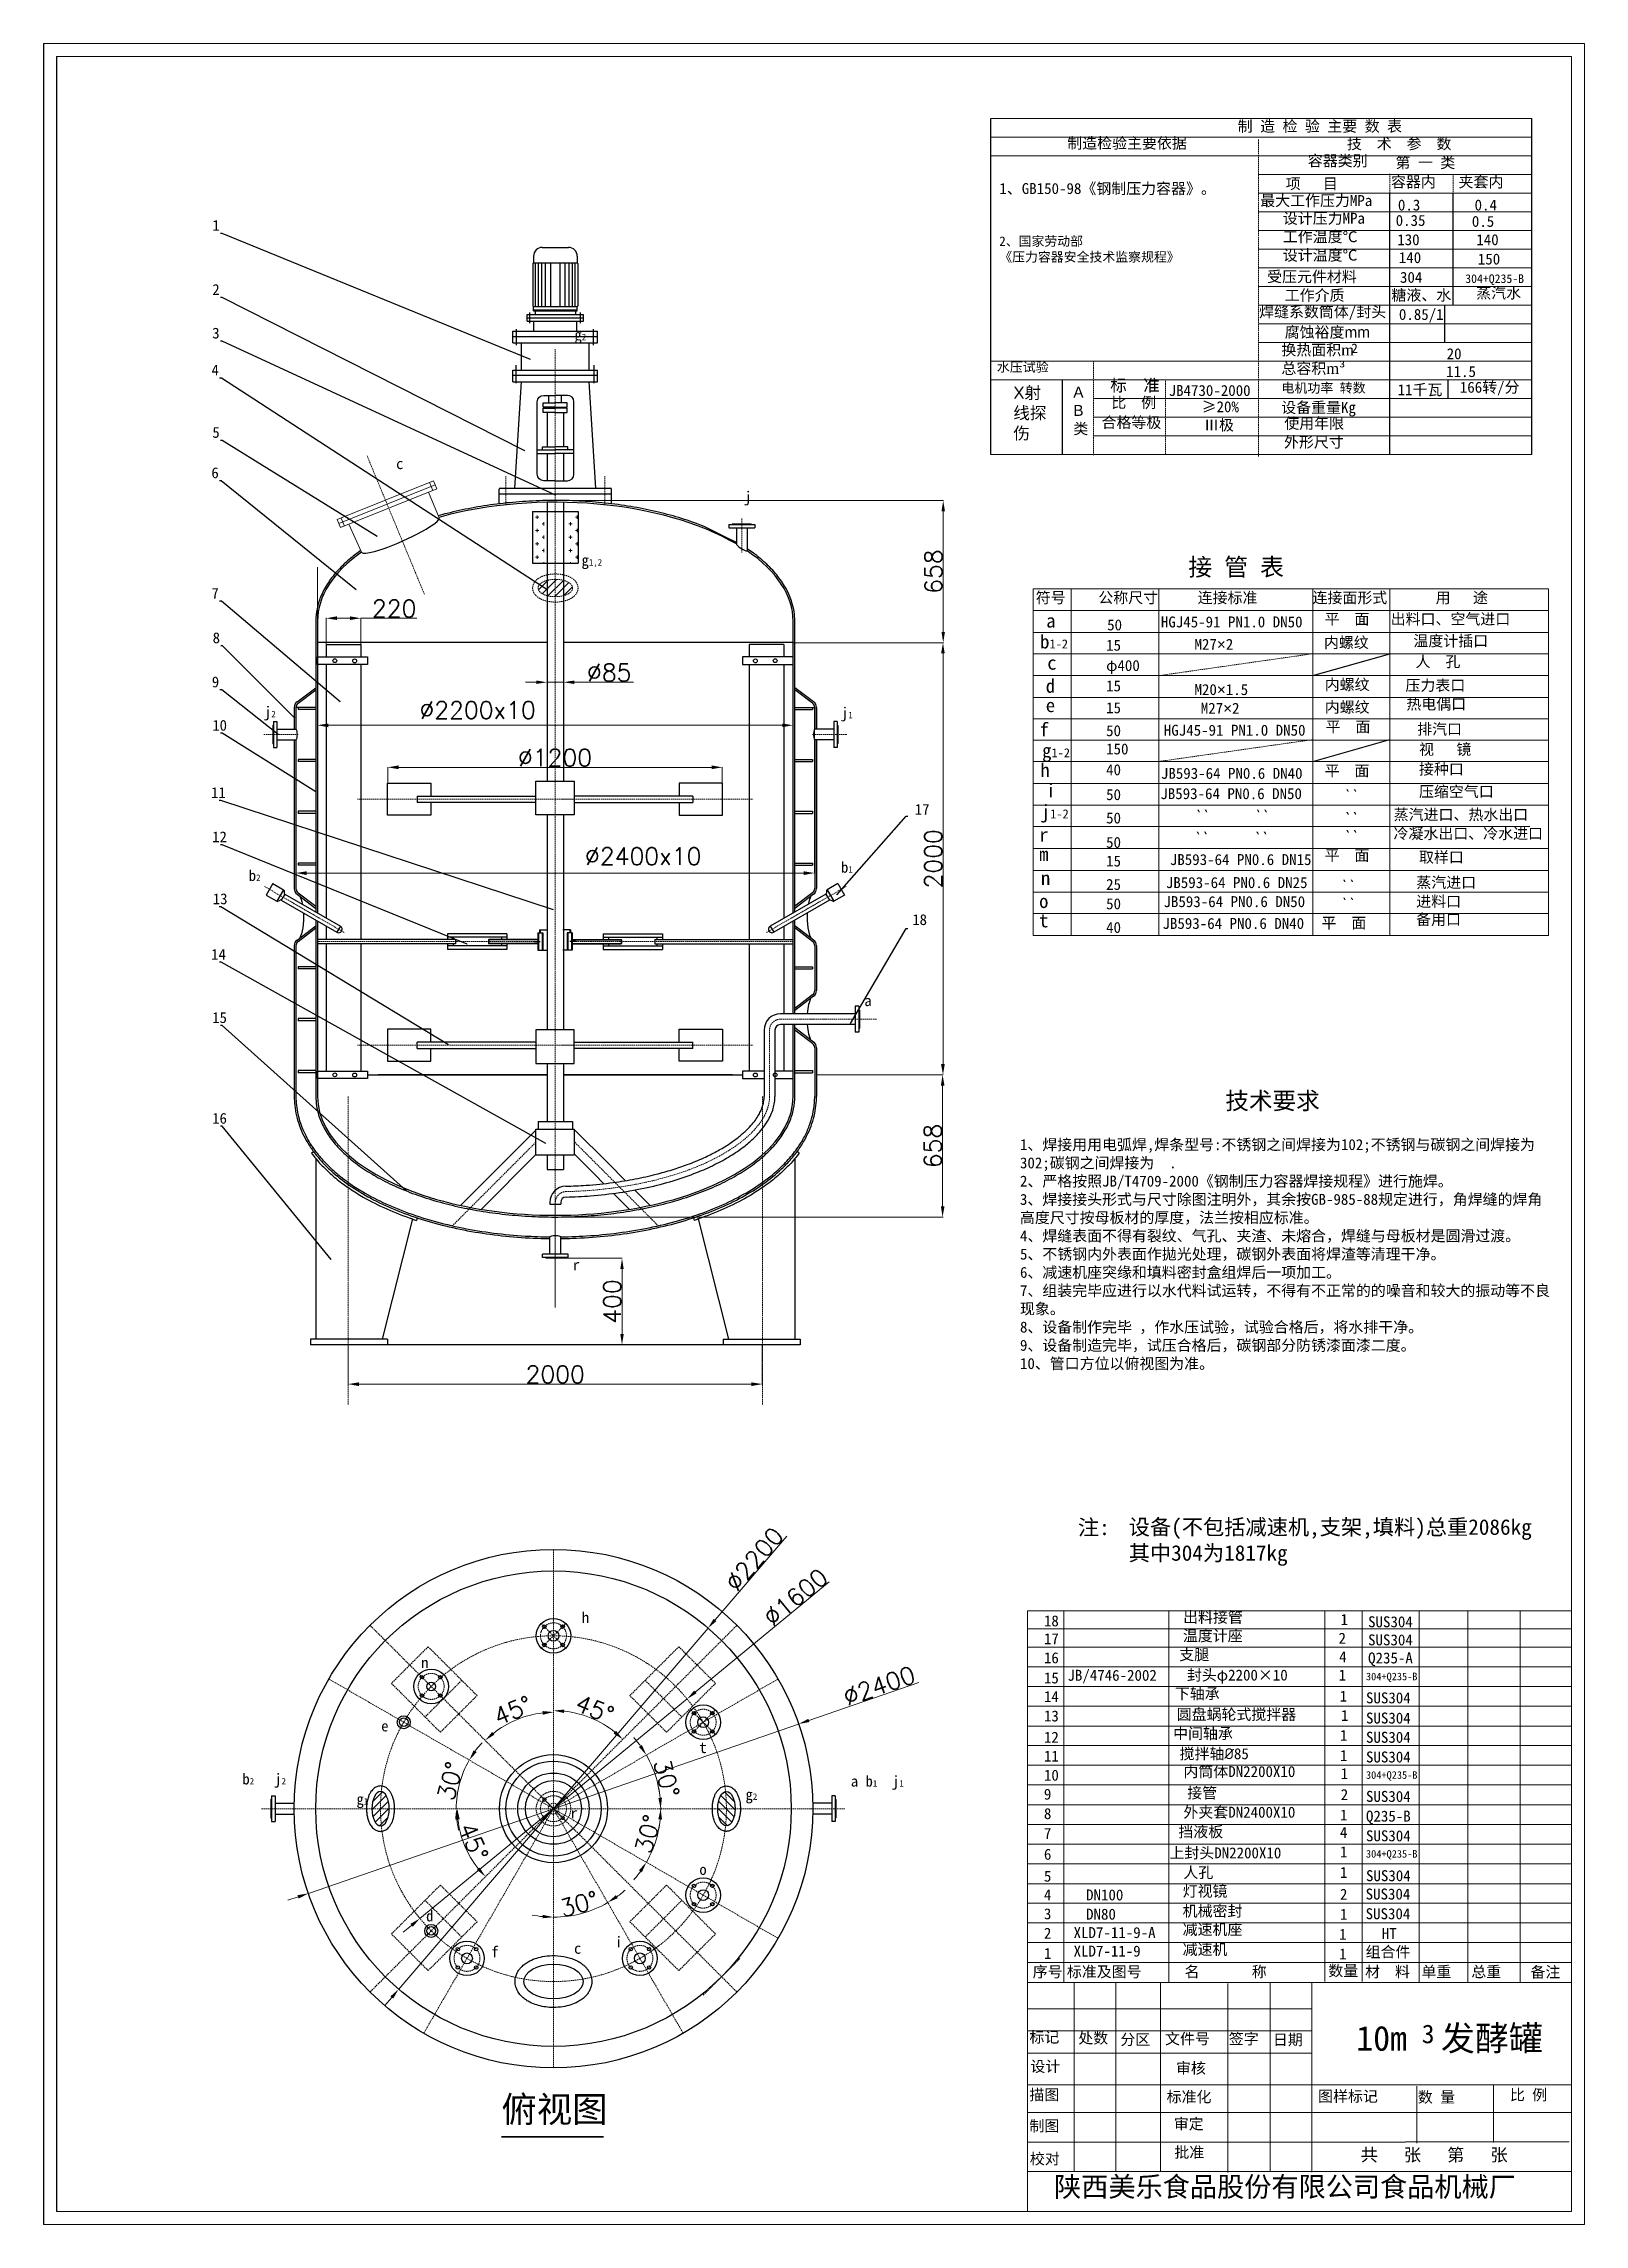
# Model space of a CAD drawing. Header units: millimetres. Extents: x -7851 to 49131, y -10352 to 4613.
# Drawn here: x 3473 to 10601, y -5479 to 4613 of the extents above; entities that cross this region are included whole.
import ezdxf
from ezdxf import colors
from ezdxf.entities.mleader import LeaderData, LeaderLine
from ezdxf.math import Vec2, Vec3

# ---------------------------------------------------------------- set-up
doc = ezdxf.new("R2010")
doc.units = ezdxf.units.MM
doc.linetypes.add('DASHED2', pattern=[9.525, 6.35, -3.175])
for name, color, linetype, lineweight in [('内框架', 7, 'Continuous', 100), ('图层1', 7, 'Continuous', 20), ('图层3', 1, 'DASHED2', 5), ('图层4', 7, 'Continuous', 20), ('实体', 7, 'Continuous', 30), ('文本', 7, 'Continuous', 20), ('标注', 7, 'Continuous', 13)]:
    doc.layers.add(name, color=color, linetype=linetype, lineweight=lineweight)
doc.styles.get("Standard").update_dxf_attribs({"font": 'txt.shx', "height": 80, "bigfont": 'gbcbig.shx'})
doc.styles.add('T仿宋_GB2312', font='SIMFANG.TTF')
doc.dimstyles.new('副本 ISO-25', dxfattribs={"dimtxt": 80, "dimasz": 50, "dimexe": 1.25, "dimexo": 0.625, "dimgap": 5, "dimtad": 1, "dimtxsty": 'Standard', "dimcen": 2.5, "dimadec": 0, "dimazin": 0, "dimtfac": 1, "dimtmove": 0, "dimatfit": 3, "dimfxl": 1, "dimlwd": 5, "dimlwe": 5, "dimarcsym": 0})

msp = doc.modelspace()

# ---------------------------------------------------------------- texts
at = {"layer": '图层4', "attachment_point": 1, "style": 'T仿宋_GB2312'}
for s, insert, char_height, width in [('制 造 检 验 主要 数 表', (8997.508, 4256.551), 50.688, 897.48), ('制造检验主要依据', (8208.82, 4178.206), 50.688, 897.48), ('{\\H0.8627x;技  术  参  数}', (9502.616, 4175.655), 58.752, 897.48), ('容器类别', (9321.769, 4096.746), 50.688, 897.48), ('第 一 类', (9727.317, 4088.239), 50.688, 897.48), ('1、GB150-98《钢制压力容器》。', (7894.712, 3968.186), 50.688, 1374.06857), (' 项   目', (9184.788, 3990.946), 50.688, 897.48), ('容器内', (9706.399, 3998.922), 50.688, 897.48), ('夹套内', (10019.199, 3998.922), 50.688, 897.48), ('最大工作压力MPa', (9101.578, 3912.365), 50.688, 897.48), ('设计压力MPa', (9206.085, 3830.523), 50.688, 897.48), ('0.3', (9738.563, 3891.766), 50.688, 897.48), ('0.4', (10093.264, 3891.766), 50.688, 897.48), ('工作温度℃', (9206.085, 3745.144), 50.688, 897.48), ('0.35', (9728.221, 3820.496), 50.688, 897.48), ('0.5', (10080.647, 3816.094), 50.688, 897.48), ('\\pt16.2;{\\H0.8621x;2、国家劳动部\\P《压力容器安全技术监察规程》}', (7894.397, 3721.124), 50.688, 1837.08), ('设计温度℃', (9206.085, 3659.764), 50.688, 897.48), ('130', (9735.591, 3731.3), 50.688, 897.48), ('140', (9742.646, 3648.429), 50.688, 897.48), ('140', (10101.233, 3731.3), 50.688, 897.48), ('150', (10108.289, 3641.827), 50.688, 897.48), ('受压元件材料', (9133.458, 3560.617), 50.688, 897.48), ('304', (9748.171, 3557.076), 50.688, 897.48), ('304+Q235-B', (10049.998, 3545.676), 40, 897.48), ('工作介质', (9214.775, 3474.253), 50.688, 897.48), ('糖液、水', (9708.78, 3475.149), 50.688, 897.48), ('蒸汽水', (10100.834, 3485.047), 50.688, 897.48), ('焊缝系数筒体/封头', (9096.393, 3397.621), 50.688, 897.48), ('0.85/1', (9743.166, 3385.471), 50.688, 897.48), ('腐蚀裕度{\\fArial|b0|i0|c134|p32;mm}', (9214.775, 3303.493), 50.688, 897.48), ('{\\H0.8667x;水压试验}', (7883.136, 3138.746), 50.688, 897.48), ('换热面积{\\fTimes New Roman|b0|i0|c134|p18;m}', (9199.567, 3221.506), 50.688, 897.48), ('总容积{\\fTimes New Roman|b0|i0|c134|p18;m\\fSimSun|b0|i0|c134|p2;³}', (9199.567, 3135.469), 50.688, 897.48), ('2', (9523.033, 3225.43), 43.932, 897.48), ('20', (9964.082, 3203.556), 50.688, 897.48), ('{\\fArial|b0|i0|c0|p32;\\H0.8667x;X\\f仿宋_GB2312|b0|i0|c134|p49;射\\P线探\\P伤}', (7959.283, 3025.682), 64.8, 897.48), ('{\\H0.8667x; 标  准}', (8369.399, 3059.997), 64.8, 897.48), ('JB4730-2000', (8677.799, 3033.584), 50.688, 897.48), ('{\\H0.8667x;电机功率 转数}', (9199.854, 3042.047), 50.688, 897.48), ('11千瓦', (9737.004, 3036.935), 50.688, 897.48), ('11.5', (9961.725, 3121.133), 50.688, 897.48), ('166转/分', (10024.928, 3048.629), 50.688, 897.48), ('{\\fArial|b0|i0|c0|p32;A}\\P{\\fArial|b0|i0|c0|p32;B\\P}类', (8236.916, 3025.682), 50.688, 897.48), ('比  例', (8412.794, 2977.785), 50.688, 897.48), ('≥20%', (8830.505, 2958.203), 50.688, 897.48), ('设备重量Kg', (9198.61, 2955.027), 50.688, 897.48), ('合格等极', (8367.393, 2885.548), 50.688, 897.48), ('Ⅲ极', (8841.706, 2873.782), 50.688, 897.48), ('使用年限', (9212.885, 2881.907), 50.688, 897.48), ('外形尺寸', (9211.641, 2794.887), 50.688, 897.48), ('{\\H1.42x;注:}', (8258.313, -2216.828), 50.688, 947.21575), ('设备(不包括减速机,支架,填料)总重2086kg其中304为1817kg', (8493.114, -2215.418), 72, 1954.15801), ('18', (8100.806, -2660.332), 50.688, 213.25334), ('温度计座', (8743.722, -2729.288), 50.688, 947.21575), ('出料接管', (8744.627, -2643.365), 50.688, 947.21575), ('1', (9473.125, -2654.055), 50.688, 123.3408), ('SUS304', (9600.616, -2664.623), 50.688, 847.27714), ('17', (8100.806, -2743.189), 50.688, 213.25334), ('支腿', (8727.181, -2816.764), 50.688, 947.21575), ('2', (9463.846, -2740.745), 50.688, 123.3408), ('SUS304', (9600.616, -2748.319), 50.688, 847.27714), ('16', (8100.806, -2831.225), 50.688, 213.25334), ('15', (8100.806, -2924.44), 50.688, 213.25334), ('JB/4746-2002', (8209.63, -2912.252), 50.688, 920.2688), ('封头φ2200×10', (8762.305, -2911.248), 50.688, 947.21575), ('4', (9466.544, -2826.839), 50.688, 123.3408), ('1', (9464.409, -2911.088), 50.688, 123.3408), ('304+Q235-B', (9590.856, -2925.535), 35, 847.27714), ('Q235-A', (9600.616, -2832.015), 50.688, 847.27714), ('14', (8100.806, -3010.75), 50.688, 213.25334), ('下轴承', (8706.328, -2997.249), 50.688, 947.21575), ('1', (9469.379, -3008.658), 50.688, 123.3408), ('SUS304', (9590.856, -3016.735), 50.688, 847.27714), ('13', (8100.806, -3100.512), 50.688, 213.25334), ('圆盘蜗轮式搅拌器', (8714.862, -3092.778), 50.688, 947.21575), ('1', (9475.465, -3098.192), 50.688, 123.3408), ('SUS304', (9590.856, -3110.031), 50.688, 847.27714), ('12', (8100.806, -3198.905), 50.688, 213.25334), ('中间轴承', (8698.402, -3181.584), 50.688, 947.21575), ('1', (9470.65, -3190.172), 50.688, 123.3408), ('SUS304', (9590.856, -3199.135), 50.688, 847.27714), ('11', (8100.806, -3286.436), 50.688, 213.25334), ('搅拌轴{\\fISOCPEUR|b0|i0|c0|p34;%%C}85', (8728.573, -3275.192), 50.688, 947.21575), ('1', (9470.442, -3283.998), 50.688, 123.3408), ('SUS304', (9590.856, -3290.335), 50.688, 847.27714), ('10', (8100.806, -3374.473), 50.688, 213.25334), ('内筒体DN2200X10', (8746.279, -3357.732), 50.688, 947.21575), ('1', (9473.954, -3367.416), 50.688, 123.3408), ('304+Q235-B', (9590.856, -3381.535), 35, 847.27714), ('9', (8100.806, -3462.509), 50.688, 213.25334), ('接管', (8763.915, -3456.342), 50.688, 947.21575), ('2', (9473.954, -3464.515), 50.688, 123.3408), ('SUS304', (9590.856, -3472.735), 50.688, 847.27714), ('8', (8100.806, -3552.271), 50.688, 213.25334), ('挡液板', (8722.817, -3636.12), 50.688, 947.21575), ('外夹套DN2400X10', (8746.279, -3545.771), 50.688, 947.21575), ('1', (9470.33, -3558.801), 50.688, 123.3408), ('Q235-B', (9590.856, -3563.935), 50.688, 847.27714), ('7', (8100.806, -3643.759), 50.688, 213.25334), ('上封头DN2200X10', (8681.445, -3734.057), 50.688, 947.21575), ('4', (9470.33, -3639.233), 50.688, 123.3408), ('1', (9470.33, -3729.468), 50.688, 123.3408), ('SUS304', (9590.856, -3655.135), 50.688, 847.27714), ('6', (8100.806, -3740.426), 50.688, 213.25334), ('人孔', (8745.907, -3824.838), 50.688, 1169.46314), ('1', (9470.33, -3824.453), 50.688, 123.3408), ('304+Q235-B', (9590.856, -3746.335), 35, 847.27714), ('4', (8100.806, -3928.179), 50.688, 213.25334), ('5', (8100.806, -3841.869), 50.688, 213.25334), ('DN100', (8295.986, -3928.54), 50.688, 947.21575), ('灯视镜', (8742.655, -3911.084), 50.688, 947.21575), ('2', (9470.33, -3925.708), 50.688, 123.3408), ('SUS304', (9589.223, -3924.5), 50.688, 847.27714), ('SUS304', (9590.856, -3839.631), 50.688, 847.27714), ('3', (8100.806, -4016.215), 50.688, 213.25334), ('DN80', (8295.986, -4017.644), 50.688, 947.21575), ('机械密封', (8742.655, -4003.07), 50.688, 947.21575), ('1', (9470.33, -4017.741), 50.688, 123.3408), ('SUS304', (9589.223, -4015.7), 50.688, 847.27714), ('2', (8100.806, -4105.978), 50.688, 213.25334), ('XLD7-11-9-A', (8238.167, -4102.981), 50.688, 557.1456), ('减速机座', (8742.655, -4087.875), 50.688, 947.21575), ('1', (9466.468, -4110.748), 50.688, 123.3408), ('HT', (9664.471, -4107.102), 50.688, 847.27714), ('1', (8100.806, -4199.192), 50.688, 213.25334), ('XLD7-11-9', (8238.167, -4188.495), 50.688, 557.1456), ('减速机', (8742.655, -4180.485), 50.688, 947.21575), ('1', (9466.468, -4201.948), 50.688, 123.3408), ('组合件', (9589.223, -4191.997), 50.688, 847.27714), ('序号', (8048.975, -4283.776), 50.688, 213.25334), ('标准及图号', (8207.052, -4283.776), 50.688, 370.33748), ('名       称', (8751.69, -4283.776), 50.688, 909.39283), ('数量', (9416.769, -4279.187), 50.688, 370.33748), (' 材  料', (9552.48, -4283.776), 50.688, 847.27714), ('单重', (9847.268, -4283.776), 50.688, 370.33748), ('总重', (10078.074, -4283.776), 50.688, 370.33748), ('备注', (10351.797, -4285.399), 50.688, 370.33748), ('10m  发酵罐', (9545.676, -4559.702), 115.2, 1240.2), ('标准化', (8668.517, -4862.992), 50.688, 386.97984), ('数 量', (9830.511, -4864.118), 50.688, 342.72), ('审定', (8701.854, -4988.021), 50.688, 199.1161), ('校对', (8035.944, -5149.906), 50.688, 214.30491), ('批准', (8704.205, -5119.553), 50.688, 199.1161)]:
    msp.add_mtext(s, dxfattribs=dict(at, insert=insert, char_height=char_height, width=width))
at = {"layer": '图层4', "attachment_point": 1}
for s, insert, char_height, width in [('{\\f仿宋_GB2312|b0|i0|c134|p49;标记}', (8033.745, -4586.413), 50.688, 199.1161), ('{\\f仿宋_GB2312|b0|i0|c134|p49;处数}', (8259.875, -4590.934), 50.688, 199.1161), ('{\\f仿宋_GB2312|b0|i0|c134|p49;分区}', (8454.363, -4597.515), 50.688, 199.1161), ('{\\f仿宋_GB2312|b0|i0|c134|p49;文件号}', (8661.198, -4594.402), 50.688, 369.35424), ('{\\f仿宋_GB2312|b0|i0|c134|p49;签字}', (8956.249, -4594.723), 50.688, 199.1161), ('{\\f仿宋_GB2312|b0|i0|c134|p49;日期}', (9160.291, -4598.406), 50.688, 199.1161), ('{\\f仿宋_GB2312|b0|i0|c134|p49;设计}', (8038.2, -4722.048), 50.688, 199.1161), ('{\\f仿宋_GB2312|b0|i0|c134|p49;审核}', (8711.78, -4730.074), 50.688, 199.1161), ('{\\f仿宋_GB2312|b0|i0|c134|p49;描图}', (8033.745, -4853.162), 50.688, 199.1161), ('{\\f仿宋_GB2312|b0|i0|c134|p49;图样标记}', (9369.221, -4860.19), 50.688, 409.74571), ('{\\f仿宋_GB2312|b0|i0|c134|p49;比 例}', (10256.722, -4853.583), 50.688, 381.888), ('{\\f仿宋_GB2312|b0|i0|c134|p49;制图}', (8033.745, -4997.49), 50.688, 199.1161), ('{\\f仿宋_GB2312|b0|i0|c134|p49;共   张   第   张}', (9565.971, -5127.38), 58.752, 821.74464), ('{\\f仿宋_GB2312|b0|i0|c134|p49;\\H1.333x;陕西美乐食品股份有限公司食品机械\\fSimSun|b0|i0|c134|p2;厂}', (8147.725, -5258.252), 69.12, 2621.376)]:
    msp.add_mtext(s, dxfattribs=dict(at, insert=insert, char_height=char_height, width=width))
at = {"layer": '实体'}
for s, insert, char_height, width, attachment_point in [('{\\fFangSong_GB2312|b0|i0|c134|p49;1}', (4253.645, 3796.998), 50, 87.35666, 1), ('{\\fFangSong_GB2312|b0|i0|c134|p49;2}', (4253.645, 3500.276), 50, 87.35666, 1), ('{\\fFangSong_GB2312|b0|i0|c134|p49;3}', (4253.406, 3298.83), 50, 87.35666, 1), ('{\\fFangSong_GB2312|b0|i0|c134|p49;g\\H0.6x;2}', (5929.018, 3290.612), 50, 49.19757, 1), ('{\\fFangSong_GB2312|b0|i0|c134|p49;4}', (4249.728, 3127.752), 50, 87.35666, 1), ('{\\fFangSong_GB2312|b0|i0|c134|p49;5}', (4253.795, 2839.16), 50, 87.35666, 1), ('{\\fFangSong_GB2312|b0|i0|c134|p49;6}', (4249.339, 2652.545), 50, 87.35666, 1), ('{\\fFangSong_GB2312|b0|i0|c134|p49;c}', (5103.748, 2694.358), 50, 49.19757, 1), ('{\\fFangSong_GB2312|b0|i0|c134|p49;j}', (6714.526, 2541.047), 50, 49.19757, 1), ('{\\fFangSong_GB2312|b0|i0|c134|p49;g\\H0.6x;1,2}', (5961.765, 2248.165), 50, 49.19757, 1), ('{\\fFangSong_GB2312|b0|i0|c134|p49;7}', (4249.645, 2094.443), 50, 87.35666, 1), ('{\\fFangSong_GB2312|b0|i0|c134|p49;8}', (4255.301, 1888.74), 50, 87.35666, 1), ('{\\fFangSong_GB2312|b0|i0|c134|p49;9}', (4251.292, 1684.421), 50, 87.35666, 1), ('{\\fFangSong_GB2312|b0|i0|c134|p49;j\\H0.6x;2}', (4492.835, 1545.958), 50, 49.19757, 1), ('{\\fFangSong_GB2312|b0|i0|c134|p49;j\\H0.6x;1}', (7162.067, 1541.71), 50, 49.19757, 1), ('{\\fFangSong_GB2312|b0|i0|c134|p49;10}', (4253.37, 1483.761), 50, 87.35666, 1), ('{\\fFangSong_GB2312|b0|i0|c134|p49;11}', (4247.859, 1172.222), 50, 87.35666, 1), ('{\\fFangSong_GB2312|b0|i0|c134|p49;17}', (7503.705, 1094.76), 50, 87.35666, 1), ('{\\fFangSong_GB2312|b0|i0|c134|p49;12}', (4252.983, 967.395), 50, 87.35666, 1), ('{\\fFangSong_GB2312|b0|i0|c134|p49;b\\H0.6x;1}', (7162.067, 826.516), 50, 49.19757, 1), ('{\\fFangSong_GB2312|b0|i0|c134|p49;b\\H0.6x;2}', (4422.193, 788.553), 50, 49.19757, 1), ('{\\fFangSong_GB2312|b0|i0|c134|p49;13}', (4255.859, 680.639), 50, 87.35666, 1), ('{\\fFangSong_GB2312|b0|i0|c134|p49;18}', (7491.83, 584.425), 50, 87.35666, 1), ('{\\fFangSong_GB2312|b0|i0|c134|p49;14}', (4248.269, 423.718), 50, 87.35666, 1), ('{\\fFangSong_GB2312|b0|i0|c134|p49;15}', (4253.159, 131.078), 50, 87.35666, 1), ('{\\fFangSong_GB2312|b0|i0|c134|p49;a}', (7269.967, 209.296), 50, 49.19757, 1), ('{\\fFangSong_GB2312|b0|i0|c134|p49;16}', (4253.159, -334.902), 50, 87.35666, 1), ('{\\fFangSong_GB2312|b0|i0|c134|p49;r}', (5920.29, -1012.901), 50, 49.19757, 1), ('{\\fFangSong_GB2312|b0|i0|c134|p49;h}', (5963.06, -2644.982), 50, 49.19757, 1), ('{\\fFangSong_GB2312|b0|i0|c134|p49;n}', (5219.712, -2854.03), 50, 49.19757, 1), ('{\\fFangSong_GB2312|b0|i0|c134|p49;e}', (5034.724, -3147.151), 50, 49.19757, 1), ('{\\fFangSong_GB2312|b0|i0|c134|p49;t}', (6506.903, -3298.334), 50, 49.19757, 7), ('{\\fFangSong_GB2312|b0|i0|c134|p49;b\\H0.6x;2}', (4392.567, -3392.691), 50, 49.19757, 1), ('{\\fFangSong_GB2312|b0|i0|c134|p49;j\\H0.6x;2}', (4540.177, -3392.691), 50, 49.19757, 1), ('{\\fFangSong_GB2312|b0|i0|c134|p49;  a b\\H0.6x;1\\H1.6667x;  j\\H0.6x;1}', (7139.554, -3402.678), 50, 394.92898, 1), ('{\\fFangSong_GB2312|b0|i0|c134|p49;g\\H0.6x;1}', (4920.596, -3485.697), 50, 49.19757, 1), ('{\\fFangSong_GB2312|b0|i0|c134|p49;g\\H0.6x;2}', (6720.39, -3463.962), 50, 49.19757, 1), ('{\\fFangSong_GB2312|b0|i0|c134|p49;r}', (5910.418, -3549.722), 50, 49.19757, 1), ('{\\fFangSong_GB2312|b0|i0|c134|p49;o}', (6506.903, -3811.27), 50, 49.19757, 1), ('{\\fFangSong_GB2312|b0|i0|c134|p49;d}', (5242.574, -4026.393), 50, 49.19757, 1), ('{\\fFangSong_GB2312|b0|i0|c134|p49;f}', (5543.664, -4192.042), 50, 49.19757, 1), ('{\\fFangSong_GB2312|b0|i0|c134|p49;c}', (5926.771, -4176.23), 50, 49.19757, 1), ('{\\fFangSong_GB2312|b0|i0|c134|p49;i}', (6117.087, -4146.851), 50, 49.19757, 1), ('{\\fFangSong_GB2312|b0|i0|c134|p49;俯视图}', (5591.135, -4886.224), 120, 1525.39071, 1)]:
    msp.add_mtext(s, dxfattribs=dict(at, insert=insert, char_height=char_height, width=width, attachment_point=attachment_point))
at = {"layer": '文本', "insert": (8769.124, 2231.887), "char_height": 60.8256, "width": 836.96002, "attachment_point": 1}
msp.add_mtext('{\\f仿宋_GB2312|b0|i0|c134|p49;\\H1.333x;接 管 表}', dxfattribs=at)
at = {"layer": '文本', "attachment_point": 1, "style": 'T仿宋_GB2312'}
for s, insert, char_height, width in [('符号', (8063.17, 2074.973), 50.688, 425.9388), ('公称尺寸', (8352.563, 2074.803), 50.688, 434.6496), ('连接标准', (8812.228, 2074.803), 50.688, 434.6496), ('连接面形式', (9343.559, 2074.803), 50.688, 434.6496), ('用   途', (9913.13, 2074.803), 50.688, 434.6496), ('a', (8111.618, 1974.393), 63.36, 425.9388), ('50', (8393.387, 1948.779), 50.688, 322.5024), ('HGJ45-91 PN1.0 DN50  ', (8642.099, 1962.496), 50.688, 1231.83104), ('平  面', (9399.651, 1976.161), 50.688, 434.6496), ('出料口、空气进口', (9705.048, 1976.161), 50.688, 1244.42205), ('b{\\H0.6629x;1-2}', (8083.485, 1877.574), 63.36, 425.9388), ('15', (8388.559, 1854.706), 50.688, 322.5024), ('M27{\\fArial|b0|i0|c0|p32;×}2', (8797.687, 1858.849), 50.64, 795.63662), ('{\\H0.8x;内螺纹}', (9396.383, 1867.214), 63.36, 425.9388), ('温度计插口', (9810.246, 1874.778), 50.688, 434.6496), ('c', (8116.288, 1779.629), 63.36, 425.9388), ('φ400', (8388.559, 1760.634), 50.688, 322.5024), ('人  孔', (9820.145, 1778.875), 50.688, 434.6496), ('d', (8109.369, 1672.514), 63.36, 425.9388), ('15', (8388.559, 1666.562), 50.688, 322.5024), ('M20{\\fArial|b0|i0|c0|p32;×}1.5', (8797.687, 1649.441), 50.64, 795.63662), ('{\\H0.8x;内螺纹}', (9400.204, 1672.547), 63.36, 425.9388), ('压力表口', (9773.508, 1669.272), 50.688, 590.58018), ('e{\\H0.6934x;}', (8109.369, 1583.116), 63.36, 425.9388), ('15', (8388.559, 1565.253), 50.688, 322.5024), ('M27{\\fArial|b0|i0|c0|p32;×}2', (8826.644, 1562.992), 50.64, 795.63662), ('{\\H0.8x;内螺纹}', (9400.204, 1568.294), 63.36, 425.9388), ('热电偶口', (9777.83, 1582.895), 50.688, 590.58018), ('f{\\H0.6934x;}', (8080.771, 1470.479), 63.36, 425.9388), ('50', (8388.559, 1459.12), 50.688, 322.5024), ('HGJ45-91 PN1.0 DN50  ', (8655.805, 1461.271), 50.688, 1231.83104), ('{\\H0.8x;平  面}', (9404.232, 1477.638), 63.36, 425.9388), ('排汽口', (9827.687, 1466.356), 50.688, 590.58018), ('g{\\H0.6629x;1-2}', (8092.644, 1373.66), 63.36, 425.9388), ('150', (8388.559, 1374.696), 50.688, 322.5024), ('{\\H0.8x;视   镜}', (9836.15, 1373.126), 63.36, 425.9388), ('h{\\H0.6934x;}', (8084.068, 1283.013), 63.36, 425.9388), ('40', (8388.559, 1278.211), 50.688, 322.5024), ('JB593-64 PN0.6 DN40', (8642.099, 1261.682), 50.688, 1231.83104), ('平  面', (9399.651, 1273.62), 50.688, 434.6496), ('{\\H0.8x;接种口}', (9836.15, 1281.625), 63.36, 425.9388), ('i', (8111.618, 1188.947), 63.36, 425.9388), ('50', (8388.559, 1163.341), 50.688, 322.5024), ('JB593-64 PN0.6 DN50', (8639.413, 1167.774), 50.688, 1231.83104), ('``', (9490.243, 1157.391), 50.688, 434.6496), ('{\\H0.8x;压缩空气口}', (9836.15, 1177.628), 63.36, 425.9388), ('j{\\H0.6629x;1-2}', (8086.893, 1091.002), 63.36, 425.9388), ('50', (8388.559, 1055.153), 50.688, 322.5024), ('``      ``', (8800.537, 1063.134), 50.688, 1231.83104), ('``', (9490.243, 1051.791), 50.688, 434.6496), ('{\\H0.8x;蒸汽进口、热水出口}', (9719.052, 1070.99), 63.36, 998.8), ('r', (8078.714, 983.886), 63.36, 425.9388), ('50', (8388.559, 942.301), 50.688, 322.5024), ('``      ``', (8797.851, 961.177), 50.688, 1231.83104), ('``', (9490.243, 968.82), 50.688, 434.6496), ('{\\H0.8x;冷凝水出口、冷水进口}', (9718.329, 983.316), 63.36, 965.96211), ('m', (8078.714, 894.489), 63.36, 425.9388), ('15', (8388.559, 856.021), 50.688, 322.5024), ('JB593-64 PN0.6 DN15', (8683.548, 862.773), 50.688, 1231.83104), ('平  面', (9399.651, 882.077), 50.688, 434.6496), ('{\\H0.8x;取样口}', (9836.15, 873.724), 63.36, 425.9388), ('n', (8086.893, 783.551), 63.36, 425.9388), ('25', (8388.559, 747.702), 50.688, 322.5024), ('JB593-64 PN0.6 DN25', (8665.158, 756.207), 50.688, 1231.83104), ('``', (9475.532, 739.441), 50.688, 434.6496), ('{\\H0.8x;蒸汽进口}', (9823.869, 756.83), 63.36, 998.8), ('o', (8078.714, 676.436), 63.36, 425.9388), ('50', (8388.559, 657.939), 50.688, 322.5024), ('JB593-64 PN0.6 DN50', (8654.125, 668.013), 50.688, 1231.83104), ('``', (9475.532, 656.47), 50.688, 434.6496), ('{\\H0.8x;进料口}', (9823.145, 669.156), 63.36, 965.96211), ('t', (8078.714, 587.038), 63.36, 425.9388), ('40', (8388.559, 548.57), 50.688, 322.5024), ('JB593-64 PN0.6 DN40', (8649.455, 567.162), 50.688, 1231.83104), ('平  面', (9384.94, 569.727), 50.688, 434.6496), ('{\\H0.8x;备用口}', (9822.865, 585.609), 63.36, 425.9388), ('                          {\\H1.5798x; 技术要求\\P}\\P1、焊接用用电弧焊,焊条型号:不锈钢之间焊接为102;不锈钢与碳钢之间焊接为302;碳钢之间焊接为  .\\P2、严格按照JB/T4709-2000《钢制压力容器焊接规程》进行施焊。\\P3、焊接接头形式与尺寸除图注明外，其余按GB-985-88规定进行，角焊缝的焊角高度尺寸按母板材的厚度，法兰按相应标准。\\P4、焊缝表面不得有裂纹、气孔、夹渣、未熔合，焊缝与母板材是圆滑过渡。\\P5、不锈钢内外表面作{\\fSimSun|b0|i0|c134|p2;拋}光处理，碳钢外表面将焊渣等清理干净。\\P6、减速机座突缘和填料密封盒组焊后一项加工。\\P7、组装完毕应进行以水代料试运转，不得有不正常的的噪音和较大的振动等不良现象。\\P8、设备制作完毕 ，作水压试验，试验合格后，将水排干净。\\P9、设备制造完毕，试压合格后，碳钢部分防锈漆面漆二度。\\P10、管口方位以俯视图为准。', (7990.086, -238.718), 50.64, 2445.696), ('3', (9848.979, -4553.789), 86.4, 179.20449)]:
    msp.add_mtext(s, dxfattribs=dict(at, insert=insert, char_height=char_height, width=width))

# ---------------------------------------------------------------- blocks, each defined once
blk = doc.blocks.new('*D9')
at = {"layer": 'Defpoints', "color": 0}
for p in [(4740, 2191), (6940, 1841), (6940, 1459)]:
    blk.add_point(p, dxfattribs=at)
at = {"layer": '实体', "color": 0, "lineweight": 5}
for p, q in [((4740, 2190), (4740, 1457)), ((6940, 1841), (6940, 1457)), ((4790, 1459), (6890, 1459))]:
    blk.add_line(p, q, dxfattribs=at)
at = {"layer": '实体', "color": 0}
for points in [[(4790, 1467), (4790, 1450), (4740, 1459)], [(6890, 1467), (6890, 1450), (6940, 1459)]]:
    blk.add_solid(points, dxfattribs=at)
at = {"layer": '实体', "color": 0, "insert": (5481, 1529), "char_height": 80, "attachment_point": 5}
blk.add_mtext('%%C2200x10', dxfattribs=at)
blk = doc.blocks.new('*D10')
at = {"layer": 'Defpoints', "color": 0}
for p in [(5802, 1841), (5878, 1841), (5878, 1658)]:
    blk.add_point(p, dxfattribs=at)
at = {"layer": '实体', "color": 0, "lineweight": 5}
for p, q in [((5802, 1841), (5802, 1657)), ((5878, 1841), (5878, 1657)), ((5752, 1658), (5702, 1658)), ((5802, 1658), (5878, 1658)), ((5928, 1658), (6202, 1658))]:
    blk.add_line(p, q, dxfattribs=at)
at = {"layer": '实体', "color": 0}
for points in [[(5752, 1666), (5752, 1650), (5802, 1658)], [(5928, 1666), (5928, 1650), (5878, 1658)]]:
    blk.add_solid(points, dxfattribs=at)
at = {"layer": '实体', "color": 0, "insert": (6090, 1703), "char_height": 80, "attachment_point": 5}
blk.add_mtext('%%C85', dxfattribs=at)
blk = doc.blocks.new('*D11')
at = {"layer": 'Defpoints', "color": 0}
for p in [(6613, 1264), (5065, 1190), (6613, 1190)]:
    blk.add_point(p, dxfattribs=at)
at = {"layer": '实体', "color": 0, "lineweight": 5}
for p, q in [((5065, 1191), (5065, 1265)), ((5115, 1264), (6563, 1264)), ((6613, 1191), (6613, 1265))]:
    blk.add_line(p, q, dxfattribs=at)
at = {"layer": '实体', "color": 0}
for points in [[(5115, 1273), (5115, 1256), (5065, 1264)], [(6563, 1273), (6563, 1256), (6613, 1264)]]:
    blk.add_solid(points, dxfattribs=at)
at = {"layer": '实体', "color": 0, "insert": (5839, 1309), "char_height": 80, "attachment_point": 5}
blk.add_mtext('%%C1200', dxfattribs=at)
blk = doc.blocks.new('*D12')
at = {"layer": 'Defpoints', "color": 0}
for p in [(4940, 1954), (4780, 1832), (4940, 1832)]:
    blk.add_point(p, dxfattribs=at)
at = {"layer": '实体', "color": 0, "lineweight": 5}
for p, q in [((4780, 1833), (4780, 1956)), ((4830, 1954), (4890, 1954)), ((4940, 1833), (4940, 1956)), ((4940, 1954), (5200, 1954))]:
    blk.add_line(p, q, dxfattribs=at)
at = {"layer": '实体', "color": 0}
for points in [[(4830, 1963), (4830, 1946), (4780, 1954)], [(4890, 1963), (4890, 1946), (4940, 1954)]]:
    blk.add_solid(points, dxfattribs=at)
at = {"layer": '实体', "color": 0, "insert": (5095, 1999), "char_height": 80, "attachment_point": 5}
blk.add_mtext('220', dxfattribs=at)
blk = doc.blocks.new('*D13')
at = {"layer": 'Defpoints', "color": 0}
for p in [(7040, 1541), (4640, 1391), (7040, 775)]:
    blk.add_point(p, dxfattribs=at)
at = {"layer": '实体', "color": 0, "lineweight": 5}
for p, q in [((7040, 1541), (7040, 774)), ((4640, 1390), (4640, 774)), ((4690, 775), (6990, 775))]:
    blk.add_line(p, q, dxfattribs=at)
at = {"layer": '实体', "color": 0}
for points in [[(4690, 783), (4690, 766), (4640, 775)], [(6990, 783), (6990, 766), (7040, 775)]]:
    blk.add_solid(points, dxfattribs=at)
at = {"layer": '实体', "color": 0, "insert": (6247, 853), "char_height": 80, "attachment_point": 5}
blk.add_mtext('%%C2400x10', dxfattribs=at)
blk = doc.blocks.new('*D14')
at = {"layer": 'Defpoints', "color": 0}
for p in [(5840, -1008), (5840, -1408), (6149, -1408)]:
    blk.add_point(p, dxfattribs=at)
at = {"layer": '实体', "color": 0, "lineweight": 5}
for p, q in [((5841, -1008), (6150, -1008)), ((6149, -1058), (6149, -1358)), ((5841, -1408), (6150, -1408))]:
    blk.add_line(p, q, dxfattribs=at)
at = {"layer": '实体', "color": 0}
for points in [[(6141, -1058), (6157, -1058), (6149, -1008)], [(6141, -1358), (6157, -1358), (6149, -1408)]]:
    blk.add_solid(points, dxfattribs=at)
at = {"layer": '实体', "color": 0, "insert": (6104, -1208), "char_height": 80, "attachment_point": 5, "rotation": 90}
blk.add_mtext('400', dxfattribs=at)
blk = doc.blocks.new('*D15')
at = {"layer": 'Defpoints', "color": 0}
for p in [(6940, 1841), (7634, 1841), (7191, -159)]:
    blk.add_point(p, dxfattribs=at)
at = {"layer": '实体', "color": 0, "lineweight": 5}
for p, q in [((6941, 1841), (7635, 1841)), ((7634, -109), (7634, 1791)), ((7192, -159), (7635, -159))]:
    blk.add_line(p, q, dxfattribs=at)
at = {"layer": '实体', "color": 0}
for points in [[(7625, 1791), (7642, 1791), (7634, 1841)], [(7625, -109), (7642, -109), (7634, -159)]]:
    blk.add_solid(points, dxfattribs=at)
at = {"layer": '实体', "color": 0, "insert": (7589, 841), "char_height": 80, "attachment_point": 5, "rotation": 90}
blk.add_mtext('2000', dxfattribs=at)
blk = doc.blocks.new('*D16')
at = {"layer": 'Defpoints', "color": 0}
for p in [(5840, 2499), (7635, 2499), (7634, 1841)]:
    blk.add_point(p, dxfattribs=at)
at = {"layer": '实体', "color": 0, "lineweight": 5}
for p, q in [((5841, 2499), (7636, 2499)), ((7635, 1891), (7635, 2449)), ((7634, 1841), (7636, 1841))]:
    blk.add_line(p, q, dxfattribs=at)
at = {"layer": '实体', "color": 0}
for points in [[(7627, 2449), (7643, 2449), (7635, 2499)], [(7627, 1891), (7643, 1891), (7635, 1841)]]:
    blk.add_solid(points, dxfattribs=at)
at = {"layer": '实体', "color": 0, "insert": (7590, 2170), "char_height": 80, "attachment_point": 5, "rotation": 90}
blk.add_mtext('658', dxfattribs=at)
blk = doc.blocks.new('*D17')
at = {"layer": 'Defpoints', "color": 0}
for p in [(7048, -159), (5840, -817), (7632, -817)]:
    blk.add_point(p, dxfattribs=at)
at = {"layer": '实体', "color": 0, "lineweight": 5}
for p, q in [((7049, -159), (7634, -159)), ((7632, -209), (7632, -767)), ((5841, -817), (7634, -817))]:
    blk.add_line(p, q, dxfattribs=at)
at = {"layer": '实体', "color": 0}
for points in [[(7624, -209), (7641, -209), (7632, -159)], [(7624, -767), (7641, -767), (7632, -817)]]:
    blk.add_solid(points, dxfattribs=at)
at = {"layer": '实体', "color": 0, "insert": (7587, -488), "char_height": 80, "attachment_point": 5, "rotation": 90}
blk.add_mtext('658', dxfattribs=at)
blk = doc.blocks.new('*D18')
at = {"layer": 'Defpoints', "color": 0}
for p in [(6966, -3163), (4698, -3947)]:
    blk.add_point(p, dxfattribs=at)
at = {"layer": '实体', "color": 0, "lineweight": 5}
for p, q in [((7522, -2971), (7013, -3147)), ((4698, -3947), (6966, -3163)), ((4650, -3963), (4603, -3979))]:
    blk.add_line(p, q, dxfattribs=at)
at = {"layer": '实体', "color": 0}
for points in [[(7011, -3139), (7016, -3154), (6966, -3163)], [(4648, -3955), (4653, -3971), (4698, -3947)]]:
    blk.add_solid(points, dxfattribs=at)
at = {"layer": '实体', "color": 0, "insert": (7339, -2986), "char_height": 80, "attachment_point": 5, "rotation": 19.0601}
blk.add_mtext('∅2400', dxfattribs=at)
blk = doc.blocks.new('*D19')
at = {"layer": 'Defpoints', "color": 0}
for p in [(6450, -3047), (5214, -4063)]:
    blk.add_point(p, dxfattribs=at)
at = {"layer": '实体', "color": 0, "lineweight": 5}
for p, q in [((7108, -2505), (6488, -3015)), ((5214, -4063), (6450, -3047)), ((5175, -4095), (5137, -4126))]:
    blk.add_line(p, q, dxfattribs=at)
at = {"layer": '实体', "color": 0}
for points in [[(6483, -3008), (6494, -3021), (6450, -3047)], [(5170, -4088), (5181, -4101), (5214, -4063)]]:
    blk.add_solid(points, dxfattribs=at)
at = {"layer": '实体', "color": 0, "insert": (6952, -2576), "char_height": 80, "attachment_point": 5, "rotation": 39.4347}
blk.add_mtext('∅1600', dxfattribs=at)
blk = doc.blocks.new('*D20')
at = {"layer": 'Defpoints', "color": 0}
for p in [(6547, -2719), (5116, -4390)]:
    blk.add_point(p, dxfattribs=at)
at = {"layer": '实体', "color": 0, "lineweight": 5}
for p, q in [((6912, -2293), (6580, -2681)), ((5116, -4390), (6547, -2719)), ((5084, -4428), (5051, -4466))]:
    blk.add_line(p, q, dxfattribs=at)
at = {"layer": '实体', "color": 0}
for points in [[(6573, -2676), (6586, -2687), (6547, -2719)], [(5078, -4423), (5090, -4434), (5116, -4390)]]:
    blk.add_solid(points, dxfattribs=at)
at = {"layer": '实体', "color": 0, "insert": (6761, -2400), "char_height": 80, "attachment_point": 5, "rotation": 49.4352}
blk.add_mtext('∅2200', dxfattribs=at)
blk = doc.blocks.new('*D21')
at = {"layer": 'Defpoints', "color": 0}
for p in [(5832, -2355), (4983, -2706), (5716, -3124), (5832, -3555), (5832, -4755)]:
    blk.add_point(p, dxfattribs=at)
at = {"layer": '实体', "color": 0, "lineweight": 5}
blk.add_arc((5832, -3555), 446, 96.4209, 128.5791, dxfattribs=at)
at = {"layer": '实体', "color": 0}
for points in [[(5781, -3103), (5782, -3120), (5832, -3108)], [(5559, -3212), (5548, -3200), (5516, -3239)]]:
    blk.add_solid(points, dxfattribs=at)
at = {"layer": '实体', "color": 0, "insert": (5644, -3101), "char_height": 80, "attachment_point": 5, "rotation": 22.5}
blk.add_mtext('45°', dxfattribs=at)
blk = doc.blocks.new('*D22')
at = {"layer": 'Defpoints', "color": 0}
for p in [(4793, -2955), (5409, -3401), (4481, -3555), (5832, -3555), (7032, -3555)]:
    blk.add_point(p, dxfattribs=at)
at = {"layer": '实体', "color": 0, "lineweight": 5}
for start, end in [(150, 180), (137.2509, 143.6254), (186.3746, 192.7491)]:
    blk.add_arc((5832, -3555), 450, start, end, dxfattribs=at)
at = {"layer": '实体', "color": 0}
for points in [[(5477, -3293), (5463, -3284), (5442, -3330)], [(5377, -3605), (5393, -3604), (5382, -3555)]]:
    blk.add_solid(points, dxfattribs=at)
at = {"layer": '实体', "color": 0, "insert": (5354, -3427), "char_height": 80, "attachment_point": 5, "rotation": 75}
blk.add_mtext('30°', dxfattribs=at)
blk = doc.blocks.new('*D23')
at = {"layer": 'Defpoints', "color": 0}
for p in [(4481, -3555), (5832, -3555), (7032, -3555), (5402, -3670), (4983, -4403)]:
    blk.add_point(p, dxfattribs=at)
at = {"layer": '实体', "color": 0, "lineweight": 5}
blk.add_arc((5832, -3555), 445, 186.4436, 218.5564, dxfattribs=at)
at = {"layer": '实体', "color": 0}
for points in [[(5381, -3605), (5398, -3604), (5387, -3555)], [(5490, -3827), (5478, -3838), (5517, -3869)]]:
    blk.add_solid(points, dxfattribs=at)
at = {"layer": '实体', "color": 0, "insert": (5462, -3708), "char_height": 80, "attachment_point": 5, "rotation": 292.5}
blk.add_mtext('45°', dxfattribs=at)
blk = doc.blocks.new('*D24')
at = {"layer": 'Defpoints', "color": 0}
for p in [(5832, -2355), (5832, -3555), (5919, -4049), (6432, -4594), (5832, -4755)]:
    blk.add_point(p, dxfattribs=at)
at = {"layer": '实体', "color": 0, "lineweight": 5}
for start, end in [(305.7108, 311.4215), (270, 300), (258.5785, 264.2892)]:
    blk.add_arc((5832, -3555), 502, start, end, dxfattribs=at)
at = {"layer": '实体', "color": 0}
for points in [[(6129, -3969), (6120, -3955), (6083, -3989)], [(5782, -4046), (5781, -4062), (5832, -4057)]]:
    blk.add_solid(points, dxfattribs=at)
at = {"layer": '实体', "color": 0, "insert": (5950, -3996), "char_height": 80, "attachment_point": 5, "rotation": 15}
blk.add_mtext('30°', dxfattribs=at)
blk = doc.blocks.new('*D25')
at = {"layer": 'Defpoints', "color": 0}
for p in [(4481, -3555), (5832, -3555), (7032, -3555), (6298, -3724), (6871, -4155)]:
    blk.add_point(p, dxfattribs=at)
at = {"layer": '实体', "color": 0, "lineweight": 5}
for start, end in [(5.7763, 11.5527), (330, 0), (318.4473, 324.2237)]:
    blk.add_arc((5832, -3555), 496, start, end, dxfattribs=at)
at = {"layer": '实体', "color": 0}
for points in [[(6334, -3504), (6317, -3505), (6328, -3555)], [(6227, -3840), (6241, -3849), (6262, -3803)]]:
    blk.add_solid(points, dxfattribs=at)
at = {"layer": '实体', "color": 0, "insert": (6268, -3672), "char_height": 80, "attachment_point": 5, "rotation": 75}
blk.add_mtext('30°', dxfattribs=at)
blk = doc.blocks.new('*D26')
at = {"layer": 'Defpoints', "color": 0}
for p in [(6871, -2955), (6320, -3469), (4481, -3555), (5832, -3555), (7032, -3555)]:
    blk.add_point(p, dxfattribs=at)
at = {"layer": '实体', "color": 0, "lineweight": 5}
for start, end in [(35.7763, 41.5527), (0, 30), (348.4473, 354.2237)]:
    blk.add_arc((5832, -3555), 496, start, end, dxfattribs=at)
at = {"layer": '实体', "color": 0}
for points in [[(6241, -3260), (6227, -3269), (6262, -3307)], [(6317, -3604), (6334, -3605), (6328, -3555)]]:
    blk.add_solid(points, dxfattribs=at)
at = {"layer": '实体', "color": 0, "insert": (6355, -3415), "char_height": 80, "attachment_point": 5, "rotation": 285}
blk.add_mtext('30°', dxfattribs=at)
blk = doc.blocks.new('*D27')
at = {"layer": 'Defpoints', "color": 0}
for p in [(5832, -2355), (6680, -2706), (6059, -3162), (5832, -3555), (5832, -4755)]:
    blk.add_point(p, dxfattribs=at)
at = {"layer": '实体', "color": 0, "lineweight": 5}
blk.add_arc((5832, -3555), 454, 51.3189, 83.6811, dxfattribs=at)
at = {"layer": '实体', "color": 0}
for points in [[(5881, -3112), (5882, -3096), (5832, -3101)], [(6121, -3194), (6110, -3207), (6153, -3234)]]:
    blk.add_solid(points, dxfattribs=at)
at = {"layer": '实体', "color": 0, "insert": (6023, -3094), "char_height": 80, "attachment_point": 5, "rotation": 337.5}
blk.add_mtext('45°', dxfattribs=at)
blk = doc.blocks.new('*D40')
at = {"layer": 'Defpoints', "color": 0}
for p in [(4882, -1408), (6798, -1408), (6798, -1590)]:
    blk.add_point(p, dxfattribs=at)
at = {"layer": '实体', "color": 0, "lineweight": 5}
for p, q in [((4882, -1408), (4882, -1592)), ((6798, -1408), (6798, -1592)), ((4932, -1590), (6748, -1590))]:
    blk.add_line(p, q, dxfattribs=at)
at = {"layer": '实体', "color": 0}
for points in [[(4932, -1582), (4932, -1599), (4882, -1590)], [(6748, -1582), (6748, -1599), (6798, -1590)]]:
    blk.add_solid(points, dxfattribs=at)
at = {"layer": '实体', "color": 0, "insert": (5840, -1545), "char_height": 80, "attachment_point": 5}
blk.add_mtext('2000', dxfattribs=at)

# ---------------------------------------------------------------- dimensions: what is measured, and where the dimension line sits
at = {"layer": '实体'}
for base, p1, p2, picture, middle in [((7634.874, 2499.198), (7633.624, 1841.198), (5840.454, 2499.198), '*D16', (7589.874, 2170.198)), ((7633.624, 1841.198), (7190.89, -158.802), (6940.454, 1841.198), '*D15', (7588.624, 841.198)), ((7632.374, -816.802), (7048.454, -158.802), (5840.454, -816.802), '*D17', (7587.374, -487.802)), ((6148.967, -1407.801), (5840.454, -1007.802), (5840.454, -1407.801), '*D14', (6103.967, -1207.801))]:
    dim = msp.add_linear_dim(base=base, p1=p1, p2=p2, angle=90, dimstyle='副本 ISO-25', dxfattribs=at)
    dim.commit()
    dim.dimension.update_dxf_attribs({"geometry": picture, "text_midpoint": middle})
for base, p1, p2, text, picture, middle in [((6940.454, 1458.602), (4740.454, 2190.991), (6940.454, 1841.198), '%%C2200x10', '*D9', (5481.314, 1528.93)), ((7040.454, 774.771), (4640.454, 1390.732), (7040.454, 1541.198), '%%C2400x10', '*D13', (6246.657, 852.549))]:
    dim = msp.add_linear_dim(base=base, p1=p1, p2=p2, text=text, dimstyle='副本 ISO-25', override={"dimtmove": 2}, dxfattribs=at)
    dim.commit()
    dim.dimension.update_dxf_attribs({"geometry": picture, "text_midpoint": middle, "dimtype": 160})
for base, p1, p2, text, picture, middle in [((4940.454, 1954.282), (4780.454, 1832.164), (4940.454, 1832.164), '220', '*D12', (5095.454, 1999.282)), ((5878.454, 1657.971), (5802.454, 1841.198), (5878.454, 1841.198), '%%C85', '*D10', (6090.121, 1702.971)), ((6613.331, 1264.214), (5064.741, 1190.433), (6613.331, 1190.433), '%%C1200', '*D11', (5839.036, 1309.214)), ((6798.454, -1590.358), (4882.454, -1407.801), (6798.454, -1407.801), '2000', '*D40', (5840.454, -1545.358))]:
    dim = msp.add_linear_dim(base=base, p1=p1, p2=p2, text=text, dimstyle='副本 ISO-25', dxfattribs=at)
    dim.commit()
    dim.dimension.update_dxf_attribs({"geometry": picture, "text_midpoint": middle})
for p1, p2, picture, middle in [((5116.488, -4390.44), (6547.166, -2719.165), '*D20', (6795.679, -2428.86)), ((5213.947, -4062.961), (6449.706, -3046.644), '*D19', (6980.26, -2610.303)), ((4697.615, -3946.674), (6966.038, -3162.93), '*D18', (7353.584, -3029.033))]:
    dim = msp.add_diameter_dim_2p(p1=p1, p2=p2, dimstyle='副本 ISO-25', dxfattribs=at)
    dim.commit()
    dim.dimension.update_dxf_attribs({"geometry": picture, "text_midpoint": middle, "dimtype": 163})
for base, line1, line2, picture, middle in [((5716.291, -3123.616), ((5831.827, -2354.802), (5831.827, -4754.802)), ((5831.827, -3554.802), (4983.298, -2706.274)), '*D21', (5643.777, -3100.811)), ((5918.973, -4049.033), ((5831.827, -2354.802), (5831.827, -4754.802)), ((5831.827, -3554.802), (6431.827, -4594.033)), '*D24', (5950.069, -3996.09)), ((6058.627, -3161.972), ((5831.827, -3554.802), (6680.355, -2706.274)), ((5831.827, -2354.802), (5831.827, -4754.802)), '*D27', (6022.633, -3094.155)), ((5409.302, -3401.016), ((4480.57, -3554.802), (7031.827, -3554.802)), ((5831.827, -3554.802), (4792.596, -2954.802)), '*D22', (5354.039, -3426.78)), ((6320.451, -3468.645), ((4480.57, -3554.802), (7031.827, -3554.802)), ((5831.827, -3554.802), (6871.057, -2954.802)), '*D26', (6354.549, -3414.739)), ((6298.066, -3724.5), ((5831.827, -3554.802), (6871.057, -4154.802)), ((4480.57, -3554.802), (7031.827, -3554.802)), '*D25', (6267.616, -3671.572)), ((5402.156, -3669.932), ((4480.57, -3554.802), (7031.827, -3554.802)), ((5831.827, -3554.802), (4983.298, -4403.33)), '*D23', (5462.434, -3707.81))]:
    dim = msp.add_angular_dim_2l(base=base, line1=line1, line2=line2, dimstyle='副本 ISO-25', dxfattribs=at)
    dim.commit()
    dim.dimension.update_dxf_attribs({"geometry": picture, "text_midpoint": middle})

# ---------------------------------------------------------------- hatches: boundary and pattern name
at = {"layer": '图层3'}
h = msp.add_hatch(dxfattribs=at)
h.set_pattern_fill('ANSI31', color=256, scale=8, angle=180, style=0)
h.set_pattern_definition([(225, (7906.631, 2182.543), (17.9605, -17.9605), [])])
edge = h.paths.add_edge_path()
edge.add_ellipse((5840.454, 2094.02), major_axis=(80, 0), ratio=0.5, start_angle=0, end_angle=360)
at = {"layer": '实体'}
h = msp.add_hatch(dxfattribs=at)
h.set_pattern_fill('ANSI31', color=256, scale=8, angle=90, style=0)
h.set_pattern_definition([(45, (4943.304, -5620.98), (17.9605, -17.9605), [])])
edge = h.paths.add_edge_path()
edge.add_ellipse((5031.827, -3554.802), major_axis=(0, -80), ratio=0.5, start_angle=0, end_angle=360, ccw=False)
h = msp.add_hatch(dxfattribs=at)
h.set_pattern_fill('ANSI31', color=256, scale=8, angle=90, style=0)
h.set_pattern_definition([(135, (6720.35, -5620.98), (-17.9605, -17.9605), [])])
edge = h.paths.add_edge_path()
edge.add_ellipse((6631.827, -3554.802), major_axis=(0, -80), ratio=0.5, start_angle=0, end_angle=360)
at = {"layer": '标注'}
h = msp.add_hatch(dxfattribs=at)
h.set_pattern_fill('CROSS', color=256, scale=4.86, style=0)
h.set_pattern_definition([(0, (-47085.794, -5725.593), (30.861, 30.861), [15.4305, -46.2915]), (90, (-47078.08, -5733.308), (-30.861, 30.861), [15.4305, -46.2915])])
h.paths.add_polyline_path([(5789.424, 2447.83), (5734.634, 2447.83), (5734.634, 2209.136), (5789.424, 2209.136)])
h.paths.add_polyline_path([(5946.274, 2447.83), (5891.484, 2447.83), (5891.484, 2209.136), (5946.274, 2209.136)])

# ---------------------------------------------------------------- linework, layer by layer
for p, q in [((5802.454, 2905.981), (5802.454, 2747.898)), ((5878.454, 2905.981), (5878.454, 2747.898)), ((5802.454, 2716.281), (5802.454, 2590.815)), ((5878.454, 2716.281), (5878.454, 2590.815)), ((5802.454, 2490.87), (5802.454, 1200.413)), ((5878.454, 2490.87), (5878.454, 1200.413)), ((4732.454, 1941.198), (4732.454, 594.292)), ((4740.454, 1941.198), (4740.454, 589.673)), ((6940.454, 589.673), (6940.454, 1941.198)), ((6948.454, 594.292), (6948.454, 1941.198)), ((5802.454, 1841.198), (4740.454, 1841.198)), ((4780.454, 1832.164), (4780.454, 1775.182)), ((4780.454, 1832.164), (4940.454, 1832.164)), ((4940.454, 1832.164), (4940.454, 1775.182)), ((6940.454, 1841.198), (5878.454, 1841.198)), ((6737.618, 1832.164), (6737.618, 1775.182)), ((6897.618, 1832.164), (6737.618, 1832.164)), ((6897.618, 1832.164), (6897.618, 1775.182)), ((4780.454, 1739.873), (4780.454, 566.579)), ((4940.454, 1739.873), (4940.454, 467.934)), ((6940.454, 1775.182), (6706.324, 1775.182)), ((6706.324, 1775.182), (6706.324, 1739.873)), ((6706.324, 1739.873), (6940.454, 1739.873)), ((6737.618, 1739.873), (6737.618, 467.934)), ((6897.618, 1739.873), (6897.618, 564.942)), ((4632.454, 1541.198), (4632.454, 1440.732)), ((4640.454, 1541.198), (4640.454, 1440.732)), ((4732.454, 1541.198), (4640.454, 1541.198)), ((4650.454, 1541.198), (4650.454, 1531.198)), ((4732.454, 1541.198), (4650.454, 1541.198)), ((4732.454, 1541.198), (4650.454, 1541.198)), ((4732.454, 1531.198), (4650.454, 1531.198)), ((6948.454, 1541.198), (7040.454, 1541.198)), ((6948.454, 1541.198), (7030.454, 1541.198)), ((6948.454, 1541.198), (7030.454, 1541.198)), ((6948.454, 1531.198), (7030.454, 1531.198)), ((7030.454, 1541.198), (7030.454, 1531.198)), ((7040.454, 1541.198), (7040.454, 1440.732)), ((7048.454, 1541.198), (7048.454, 1440.732)), ((4632.454, 1390.732), (4632.454, 703.59)), ((4640.454, 1390.732), (4640.454, 703.59)), ((7040.454, 1390.732), (7040.454, 703.59)), ((7048.454, 1390.732), (7048.454, 703.59)), ((4732.454, 1301.198), (4650.454, 1301.198)), ((4650.454, 1301.198), (4650.454, 1291.198)), ((4732.454, 1291.198), (4650.454, 1291.198)), ((6948.454, 1301.198), (7030.454, 1301.198)), ((6948.454, 1291.198), (7030.454, 1291.198)), ((7030.454, 1301.198), (7030.454, 1291.198)), ((4732.454, 1061.198), (4650.454, 1061.198)), ((4650.454, 1061.198), (4650.454, 1051.198)), ((4732.454, 1051.198), (4650.454, 1051.198)), ((5802.454, 1044.224), (5802.454, 49.973)), ((5878.454, 1044.224), (5878.454, 49.973)), ((6948.454, 1061.198), (7030.454, 1061.198)), ((6948.454, 1051.198), (7030.454, 1051.198)), ((7030.454, 1061.198), (7030.454, 1051.198)), ((4732.454, 821.198), (4650.454, 821.198)), ((4650.454, 821.198), (4650.454, 811.198)), ((4732.454, 811.198), (4650.454, 811.198)), ((6948.454, 821.198), (7030.454, 821.198)), ((6948.454, 811.198), (7030.454, 811.198)), ((7030.454, 821.198), (7030.454, 811.198)), ((4732.454, 557.342), (4732.454, -258.802)), ((4740.454, 552.723), (4740.454, -258.802)), ((4780.454, 529.629), (4780.454, 467.934)), ((5767.07, 512.934), (5799.618, 512.934)), ((5767.07, 512.934), (5767.07, 497.934)), ((5769.906, 512.934), (5802.454, 512.934)), ((5769.906, 512.934), (5769.906, 497.934)), ((5908.166, 512.934), (5875.618, 512.934)), ((5911.002, 512.934), (5878.454, 512.934)), ((5908.166, 512.934), (5908.166, 497.934)), ((5911.002, 512.934), (5911.002, 497.934)), ((6897.618, 527.992), (6897.618, 467.934)), ((6940.454, 123.534), (6940.454, 552.723)), ((6948.454, 123.534), (6948.454, 557.342)), ((4632.454, 438.806), (4632.454, -258.802)), ((4640.454, 438.806), (4640.454, -258.802)), ((5377.951, 467.934), (4740.454, 467.934)), ((5377.951, 447.934), (4740.454, 447.934)), ((4780.454, 447.934), (4780.454, -141.147)), ((4940.454, 447.934), (4940.454, -141.147)), ((5616.556, 493.934), (5342.255, 493.934)), ((5342.255, 493.934), (5342.255, 467.934)), ((5616.556, 477.934), (5342.255, 477.934)), ((5342.255, 447.934), (5342.255, 421.934)), ((5616.556, 437.934), (5342.255, 437.934)), ((5616.556, 421.934), (5342.255, 421.934)), ((5367.255, 477.934), (5367.255, 467.934)), ((5367.255, 447.934), (5367.255, 437.934)), ((5377.951, 467.934), (5377.951, 447.934)), ((5532.359, 467.934), (5530.859, 466.434)), ((5530.859, 466.434), (5530.859, 449.434)), ((5530.859, 449.434), (5532.359, 447.934)), ((5762.454, 467.934), (5532.359, 467.934)), ((5532.359, 467.934), (5532.359, 447.934)), ((5762.454, 466.434), (5532.359, 466.434)), ((5762.454, 449.434), (5532.359, 449.434)), ((5762.454, 447.934), (5532.359, 447.934)), ((5591.556, 477.934), (5591.556, 467.934)), ((5591.556, 447.934), (5591.556, 437.934)), ((5616.556, 493.934), (5616.556, 467.934)), ((5616.556, 447.934), (5616.556, 421.934)), ((5744.318, 457.934), (5766.977, 457.934)), ((5747.154, 457.934), (5769.813, 457.934)), ((5759.618, 497.934), (5759.618, 417.934)), ((5759.618, 497.934), (5779.618, 497.934)), ((5759.618, 417.934), (5799.618, 417.934)), ((5762.454, 497.934), (5762.454, 417.934)), ((5762.454, 497.934), (5782.454, 497.934)), ((5762.454, 417.934), (5802.454, 417.934)), ((5779.618, 497.934), (5779.618, 417.934)), ((5782.454, 497.934), (5782.454, 417.934)), ((5915.618, 417.934), (5875.618, 417.934)), ((5918.454, 417.934), (5878.454, 417.934)), ((5895.618, 497.934), (5895.618, 417.934)), ((5915.618, 497.934), (5895.618, 497.934)), ((5898.454, 497.934), (5898.454, 417.934)), ((5918.454, 497.934), (5898.454, 497.934)), ((5930.918, 457.934), (5908.259, 457.934)), ((5933.754, 457.934), (5911.095, 457.934)), ((5915.618, 497.934), (5915.618, 417.934)), ((5915.618, 467.934), (6145.713, 467.934)), ((5915.618, 466.434), (6145.713, 466.434)), ((5915.618, 449.434), (6145.713, 449.434)), ((5915.618, 447.934), (6145.713, 447.934)), ((5918.454, 497.934), (5918.454, 417.934)), ((6061.516, 493.934), (6061.516, 467.934)), ((6061.516, 493.934), (6335.817, 493.934)), ((6061.516, 477.934), (6335.817, 477.934)), ((6061.516, 447.934), (6061.516, 421.934)), ((6061.516, 437.934), (6335.817, 437.934)), ((6061.516, 421.934), (6335.817, 421.934)), ((6086.516, 477.934), (6086.516, 467.934)), ((6086.516, 447.934), (6086.516, 437.934)), ((6145.713, 467.934), (6147.213, 466.434)), ((6145.713, 467.934), (6145.713, 447.934)), ((6147.213, 449.434), (6145.713, 447.934)), ((6147.213, 466.434), (6147.213, 449.434)), ((6300.121, 467.934), (6300.121, 447.934)), ((6300.121, 467.934), (6937.618, 467.934)), ((6300.121, 447.934), (6937.618, 447.934)), ((6310.817, 477.934), (6310.817, 467.934)), ((6310.817, 447.934), (6310.817, 437.934)), ((6335.817, 493.934), (6335.817, 467.934)), ((6335.817, 447.934), (6335.817, 421.934)), ((6737.618, 447.934), (6737.618, -141.147)), ((6897.618, 447.934), (6897.618, 123.534)), ((7040.454, 438.806), (7040.454, 230.926)), ((7048.454, 438.806), (7048.454, 230.926)), ((4732.454, 341.198), (4650.454, 341.198)), ((4650.454, 341.198), (4650.454, 331.198)), ((4732.454, 331.198), (4650.454, 331.198)), ((6948.454, 341.198), (7030.454, 341.198)), ((6948.454, 331.198), (7030.454, 331.198)), ((7030.454, 341.198), (7030.454, 331.198)), ((4732.454, 101.198), (4650.454, 101.198)), ((4650.454, 101.198), (4650.454, 91.198)), ((4732.454, 91.198), (4650.454, 91.198)), ((6897.618, 73.534), (6897.618, -141.147)), ((6940.454, -258.802), (6940.454, 73.534)), ((6948.454, -258.802), (6948.454, 73.534)), ((7040.454, -33.858), (7040.454, -258.802)), ((7048.454, -33.858), (7048.454, -258.802)), ((4732.454, -138.802), (4650.454, -138.802)), ((4650.454, -138.802), (4650.454, -148.802)), ((4732.454, -148.802), (4650.454, -148.802)), ((4971.748, -158.802), (5802.454, -158.802)), ((4971.748, -158.802), (5802.454, -158.802)), ((5802.454, -158.802), (5020.574, -158.802)), ((5802.454, -106.216), (5802.454, -374.926)), ((5878.454, -106.216), (5878.454, -374.926)), ((6660.334, -158.802), (5878.454, -158.802)), ((5878.454, -158.802), (6706.324, -158.802)), ((5878.454, -158.802), (6706.324, -158.802)), ((6706.324, -141.147), (6706.324, -176.456)), ((6806.537, -141.147), (6706.324, -141.147)), ((6706.324, -176.456), (6806.537, -176.456)), ((6940.454, -141.147), (6856.537, -141.147)), ((6856.537, -176.456), (6940.454, -176.456)), ((6948.454, -138.802), (7030.454, -138.802)), ((6948.454, -148.802), (7030.454, -148.802)), ((7030.454, -138.802), (7030.454, -148.802)), ((5802.454, -531.115), (5802.454, -596.86)), ((5878.454, -531.115), (5878.454, -596.86))]:
    msp.add_line(p, q)
for points in [[(4740.454, 1775.182), (4971.748, 1775.182), (4971.748, 1739.873), (4740.454, 1739.873)], [(4740.454, -141.147), (4971.748, -141.147), (4971.748, -176.456), (4740.454, -176.456)]]:
    msp.add_lwpolyline(points, close=True)
for centre in [(4820.534, 1757.527), (4912.108, 1756.771), (6765.965, 1756.771), (6857.538, 1757.527), (4820.534, -158.802), (4912.108, -159.558), (6765.965, -159.558), (6857.538, -158.802)]:
    msp.add_circle(centre, 8.923)
for centre, major_axis, ratio, start_param, end_param in [((5840.454, 1941.198), (-1100, 0), 0.5, 3.847054586, 5.223979715), ((5840.454, 1941.198), (-1100, 0), 0.5, 5.665528682, 6.283185307), ((5840.454, 1941.198), (-1100, 0), 0.5, 3.141592654, 3.773729643), ((7040.454, 1415.732), (0, 25), 0.2, 0, 3.141592654), ((5840.454, -258.802), (-1100, 0), 0.5, 0, 3.141592654)]:
    msp.add_ellipse(centre, major_axis=major_axis, ratio=ratio, start_param=start_param, end_param=end_param)
at = {"extrusion": (0, 0, -1)}
msp.add_ellipse((4640.454, 1415.732), major_axis=(0, 25), ratio=0.2, start_param=0, end_param=3.141592654, dxfattribs=at)
for points, knots in [([(6677.897, 2304.69), (6539.158, 2374.813), (6520.178, 2382.386), (6467.883, 2401.88), (6433.695, 2413.204), (6363.043, 2433.881), (6326.58, 2443.234), (6251.822, 2459.859), (6213.527, 2467.13), (6135.574, 2479.504), (6095.916, 2484.606), (6015.72, 2492.581), (5975.182, 2495.454), (5893.723, 2498.934), (5852.802, 2499.542), (5771.075, 2498.486), (5730.27, 2496.822), (5649.275, 2491.243), (5609.086, 2487.327), (5529.813, 2477.291), (5490.729, 2471.171), (5414.146, 2456.799), (5376.646, 2448.547), (5326.265, 2435.746), (5312.511, 2432.066), (5298.918, 2428.242)], [4.005960195, 4.005960195, 4.005960195, 4.005960195, 4.071751627, 4.071751627, 4.182829883, 4.182829883, 4.29390814, 4.29390814, 4.404986397, 4.404986397, 4.516064654, 4.516064654, 4.62714291, 4.62714291, 4.738221167, 4.738221167, 4.849299424, 4.849299424, 4.960377681, 4.960377681, 5.071455938, 5.071455938, 5.182534194, 5.182534194, 5.224864905, 5.224864905, 5.224864905, 5.224864905]), ([(4940.327, 2267.13), (4924.342, 2255.924), (4909.176, 2244.413), (4873.497, 2215.004), (4854.049, 2196.764), (4819.256, 2159.247), (4803.912, 2139.969), (4777.542, 2100.592), (4766.516, 2080.492), (4748.961, 2039.715), (4742.432, 2019.037), (4734.379, 1979.288), (4732.454, 1960.244), (4732.454, 1941.198)], [5.6636065453, 5.6636065453, 5.6636065453, 5.6636065453, 5.7379254782, 5.7379254782, 5.8490037349, 5.8490037349, 5.9600819917, 5.9600819917, 6.0711602485, 6.0711602485, 6.1822385052, 6.1822385052, 6.2831853072, 6.2831853072, 6.2831853072, 6.2831853072]), ([(6948.454, 1941.198), (6948.454, 1955.595), (6947.355, 1969.991), (6942.968, 1998.679), (6939.681, 2012.971), (6928.961, 2047.818), (6920.321, 2068.26), (6898.622, 2108.447), (6885.564, 2128.193), (6855.223, 2166.759), (6837.941, 2185.579), (6799.384, 2222.088), (6778.109, 2239.775), (6746.21, 2263.243), (6737.183, 2269.592), (6727.897, 2275.841)], [3.1415926536, 3.1415926536, 3.1415926536, 3.1415926536, 3.2178982414, 3.2178982414, 3.2942038293, 3.2942038293, 3.405282086, 3.405282086, 3.5163603428, 3.5163603428, 3.6274385996, 3.6274385996, 3.7385168563, 3.7385168563, 3.7805694903, 3.7805694903, 3.7805694903, 3.7805694903]), ([(4632.454, -258.802), (4632.454, -272.859), (4633.23, -286.913), (4636.546, -317.002), (4639.336, -333.007), (4646.862, -364.622), (4651.596, -380.23), (4662.878, -410.902), (4669.425, -425.966), (4684.191, -455.46), (4692.41, -469.89), (4710.384, -498.072), (4720.14, -511.824), (4741.071, -538.638), (4752.247, -551.701), (4775.922, -577.139), (4788.421, -589.516), (4827.782, -625.631), (4856.504, -648.358), (4918.381, -691.17), (4951.54, -711.257), (5021.822, -748.781), (5058.947, -766.219), (5136.665, -798.381), (5177.261, -813.104), (5261.378, -839.74), (5304.901, -851.651), (5394.277, -872.565), (5440.131, -881.566), (5533.527, -896.571), (5581.069, -902.574), (5677.168, -911.519), (5725.724, -914.461), (5788.101, -916.248), (5801.775, -916.518), (5815.454, -916.666)], [0, 0, 0, 0, 0.055050271, 0.055050271, 0.118463848, 0.118463848, 0.181877425, 0.181877425, 0.245291002, 0.245291002, 0.308704579, 0.308704579, 0.372118156, 0.372118156, 0.435531733, 0.435531733, 0.49894531, 0.49894531, 0.625772465, 0.625772465, 0.752599619, 0.752599619, 0.879426773, 0.879426773, 1.006253927, 1.006253927, 1.133081081, 1.133081081, 1.259908235, 1.259908235, 1.38673539, 1.38673539, 1.513562544, 1.513562544, 1.549131026, 1.549131026, 1.549131026, 1.549131026]), ([(4640.454, -258.802), (4640.454, -272.687), (4641.227, -286.572), (4644.299, -314.197), (4646.598, -327.938), (4652.668, -355.148), (4656.438, -368.617), (4665.374, -395.184), (4670.539, -408.281), (4682.174, -434.036), (4688.645, -446.694), (4702.804, -471.528), (4710.492, -483.705), (4731.153, -513.549), (4744.84, -530.902), (4774.548, -564.463), (4790.571, -580.674), (4824.769, -611.965), (4842.946, -627.046), (4881.301, -656.092), (4901.481, -670.057), (4955.649, -704.455), (4990.993, -724.08), (5065.731, -760.546), (5105.127, -777.385), (5187.408, -808.178), (5230.293, -822.13), (5318.929, -847.029), (5364.681, -857.975), (5458.37, -876.753), (5506.309, -884.584), (5603.648, -897.042), (5653.049, -901.67), (5740.211, -906.923), (5777.819, -908.256), (5815.463, -908.666)], [0, 0, 0, 0, 0.05554015, 0.05554015, 0.1110803, 0.1110803, 0.166620451, 0.166620451, 0.222160601, 0.222160601, 0.277700751, 0.277700751, 0.333240901, 0.333240901, 0.416678944, 0.416678944, 0.500116986, 0.500116986, 0.583555029, 0.583555029, 0.666993072, 0.666993072, 0.79763433, 0.79763433, 0.928275589, 0.928275589, 1.058916847, 1.058916847, 1.189558106, 1.189558106, 1.320199364, 1.320199364, 1.450840623, 1.450840623, 1.549063673, 1.549063673, 1.549063673, 1.549063673]), ([(4732.454, -258.802), (4732.454, -273.198), (4733.554, -287.594), (4737.94, -316.282), (4741.227, -330.574), (4751.947, -365.422), (4760.587, -385.864), (4782.286, -426.05), (4795.344, -445.796), (4825.685, -484.362), (4842.967, -503.183), (4881.524, -539.691), (4902.799, -557.378), (4949.077, -591.424), (4974.079, -607.783), (5027.503, -638.986), (5055.925, -653.831), (5115.844, -681.837), (5147.34, -694.999), (5213.025, -719.484), (5247.213, -730.808), (5317.865, -751.485), (5354.328, -760.838), (5429.087, -777.462), (5467.381, -784.733), (5545.334, -797.107), (5584.992, -802.21), (5665.188, -810.185), (5705.726, -813.057), (5787.185, -816.537), (5828.106, -817.145), (5909.833, -816.09), (5950.638, -814.426), (6031.633, -808.846), (6071.822, -804.931), (6151.096, -794.895), (6190.179, -788.774), (6266.762, -774.402), (6304.262, -766.15), (6377.221, -747.613), (6412.68, -737.328), (6481.125, -714.847), (6514.111, -702.651), (6577.209, -676.49), (6607.321, -662.525), (6664.305, -632.989), (6691.177, -617.418), (6741.353, -584.847), (6764.658, -567.847), (6807.411, -532.607), (6826.86, -514.368), (6861.652, -476.85), (6876.997, -457.573), (6903.366, -418.196), (6914.392, -398.096), (6931.947, -357.319), (6938.476, -336.641), (6946.529, -296.892), (6948.454, -277.847), (6948.454, -258.802)], [0, 0, 0, 0, 0.076305588, 0.076305588, 0.152611176, 0.152611176, 0.263689432, 0.263689432, 0.374767689, 0.374767689, 0.485845946, 0.485845946, 0.596924203, 0.596924203, 0.70800246, 0.70800246, 0.819080716, 0.819080716, 0.930158973, 0.930158973, 1.04123723, 1.04123723, 1.152315487, 1.152315487, 1.263393743, 1.263393743, 1.374472, 1.374472, 1.485550257, 1.485550257, 1.596628514, 1.596628514, 1.707706771, 1.707706771, 1.818785027, 1.818785027, 1.929863284, 1.929863284, 2.040941541, 2.040941541, 2.152019798, 2.152019798, 2.263098055, 2.263098055, 2.374176311, 2.374176311, 2.485254568, 2.485254568, 2.596332825, 2.596332825, 2.707411082, 2.707411082, 2.818489338, 2.818489338, 2.929567595, 2.929567595, 3.040645852, 3.040645852, 3.141592654, 3.141592654, 3.141592654, 3.141592654]), ([(5865.445, -908.666), (5911.28, -908.168), (5957.06, -906.298), (6052.121, -899.536), (6101.334, -894.38), (6198.176, -880.876), (6245.805, -872.529), (6338.762, -852.735), (6384.089, -841.289), (6471.772, -815.41), (6514.127, -800.977), (6595.252, -769.243), (6634.022, -751.942), (6707.421, -714.565), (6742.052, -694.491), (6806.654, -651.613), (6836.628, -628.809), (6883.349, -587.53), (6901.398, -569.743), (6934.653, -532.77), (6949.858, -513.583), (6974.224, -478.045), (6983.981, -461.956), (7001.353, -428.972), (7008.967, -412.076), (7021.851, -377.601), (7027.121, -360.02), (7035.135, -324.387), (7037.878, -306.335), (7040.069, -278.413), (7040.454, -268.607), (7040.454, -258.802)], [1.592528996, 1.592528996, 1.592528996, 1.592528996, 1.712123139, 1.712123139, 1.842764398, 1.842764398, 1.973405656, 1.973405656, 2.104046915, 2.104046915, 2.234688173, 2.234688173, 2.365329432, 2.365329432, 2.49597069, 2.49597069, 2.626611949, 2.626611949, 2.71897619, 2.71897619, 2.811340431, 2.811340431, 2.884098053, 2.884098053, 2.956855674, 2.956855674, 3.029613296, 3.029613296, 3.102370918, 3.102370918, 3.141592654, 3.141592654, 3.141592654, 3.141592654]), ([(5865.454, -916.666), (5883.887, -916.466), (5902.31, -916.046), (5969.387, -913.708), (6017.875, -910.466), (6113.77, -900.925), (6161.177, -894.626), (6254.238, -879.039), (6299.892, -869.75), (6388.809, -848.27), (6432.072, -836.079), (6515.614, -808.897), (6555.895, -793.905), (6632.932, -761.215), (6669.692, -743.516), (6739.196, -705.476), (6771.943, -685.132), (6832.952, -641.805), (6861.214, -618.818), (6903.049, -579.278), (6918.149, -563.55), (6945.533, -531.822), (6957.916, -515.874), (6979.479, -484.614), (6988.852, -469.389), (7005.435, -438.734), (7012.709, -423.326), (7025.138, -392.442), (7030.357, -376.982), (7038.889, -345.627), (7042.201, -329.727), (7046.818, -297.675), (7048.121, -281.521), (7048.435, -263.168), (7048.454, -260.985), (7048.454, -258.802)], [1.592461633, 1.592461633, 1.592461633, 1.592461633, 1.640389698, 1.640389698, 1.767216852, 1.767216852, 1.894044006, 1.894044006, 2.02087116, 2.02087116, 2.147698314, 2.147698314, 2.274525469, 2.274525469, 2.401352623, 2.401352623, 2.528179777, 2.528179777, 2.655006931, 2.655006931, 2.734202179, 2.734202179, 2.80948424, 2.80948424, 2.877434493, 2.877434493, 2.943032231, 2.943032231, 3.006368904, 3.006368904, 3.069705577, 3.069705577, 3.133042249, 3.133042249, 3.141592654, 3.141592654, 3.141592654, 3.141592654]), ([(5888.7, -674.317), (5920.216, -673.58), (5951.656, -672.121), (6025.285, -666.995), (6067.281, -662.721), (6142.996, -652.533), (6176.952, -646.996), (6243.314, -634.231), (6275.714, -627.002), (6332.447, -612.535), (6357.12, -605.573), (6404.973, -590.714), (6428.155, -582.818), (6477.41, -564.49), (6503.097, -553.868), (6547.64, -533.486), (6566.919, -523.875), (6603.366, -504.121), (6620.531, -493.979), (6652.598, -473.346), (6667.504, -462.853), (6694.935, -441.741), (6707.47, -431.113), (6728.381, -411.586), (6737.107, -402.665), (6752.832, -385.058), (6759.836, -376.368), (6771.812, -359.883), (6776.883, -352.066), (6785.433, -337.269), (6788.986, -330.265), (6795.015, -316.647), (6797.491, -310.034), (6801.502, -297.152), (6803.034, -290.9), (6804.831, -281.06), (6805.355, -277.42), (6806.038, -270.981), (6806.251, -268.168), (6806.483, -263.17), (6806.534, -260.986), (6806.534, -258.802)], [1.617519008, 1.617519008, 1.617519008, 1.617519008, 1.709158474, 1.709158474, 1.833710356, 1.833710356, 1.938066781, 1.938066781, 2.042423206, 2.042423206, 2.12650984, 2.12650984, 2.210596475, 2.210596475, 2.311956634, 2.311956634, 2.396465631, 2.396465631, 2.480974627, 2.480974627, 2.565483624, 2.565483624, 2.64999262, 2.64999262, 2.721589974, 2.721589974, 2.793187328, 2.793187328, 2.860351624, 2.860351624, 2.923752176, 2.923752176, 2.987152727, 2.987152727, 3.050553278, 3.050553278, 3.088599567, 3.088599567, 3.118371056, 3.118371056, 3.141592654, 3.141592654, 3.141592654, 3.141592654]), ([(5889.87, -724.304), (5928.069, -723.411), (5966.163, -721.482), (6048.94, -715.008), (6093.476, -710.029), (6180.735, -697.268), (6223.459, -689.485), (6306.304, -671.288), (6346.425, -660.873), (6423.309, -637.657), (6460.073, -624.854), (6523.735, -599.495), (6551.256, -587.256), (6603.114, -561.582), (6627.45, -548.147), (6672.617, -520.367), (6693.447, -506.022), (6727.896, -479.432), (6742.138, -467.282), (6768.032, -442.814), (6779.684, -430.498), (6800.388, -405.917), (6809.44, -393.654), (6823.683, -371.459), (6829.271, -361.489), (6838.811, -341.786), (6842.763, -332.053), (6849.147, -312.829), (6851.58, -303.337), (6855.034, -284.527), (6856.056, -275.206), (6856.49, -263.537), (6856.534, -261.169), (6856.534, -258.802)], [1.617519547, 1.617519547, 1.617519547, 1.617519547, 1.725960188, 1.725960188, 1.855343258, 1.855343258, 1.984726327, 1.984726327, 2.114109397, 2.114109397, 2.243492466, 2.243492466, 2.351254144, 2.351254144, 2.459015822, 2.459015822, 2.566777499, 2.566777499, 2.65488775, 2.65488775, 2.742998001, 2.742998001, 2.831108252, 2.831108252, 2.904083251, 2.904083251, 2.977058249, 2.977058249, 3.050033247, 3.050033247, 3.123008246, 3.123008246, 3.141592654, 3.141592654, 3.141592654, 3.141592654]), ([(4712.454, -521.185), (4719.203, -530.3), (4726.267, -539.257), (4747.856, -565.061), (4763.194, -581.476), (4795.902, -613.152), (4813.27, -628.414), (4849.889, -657.816), (4869.14, -671.955), (4909.389, -699.134), (4930.389, -712.174), (4986.393, -744.245), (5022.584, -762.484), (5098.497, -796.251), (5138.221, -811.779), (5185.774, -828.083), (5192.129, -830.217), (5198.519, -832.318)], [0.3546057732, 0.3546057732, 0.3546057732, 0.3546057732, 0.3961974924, 0.3961974924, 0.4765858213, 0.4765858213, 0.5569741502, 0.5569741502, 0.6373624792, 0.6373624792, 0.7177508081, 0.7177508081, 0.8437367824, 0.8437367824, 0.9697227568, 0.9697227568, 0.9890314724, 0.9890314724, 0.9890314724, 0.9890314724]), ([(6968.454, -521.184), (6961.704, -530.299), (6954.641, -539.255), (6933.052, -565.059), (6917.714, -581.475), (6885.006, -613.151), (6867.637, -628.413), (6831.018, -657.815), (6811.768, -671.954), (6771.519, -699.133), (6750.519, -712.173), (6694.515, -744.244), (6658.324, -762.483), (6582.411, -796.25), (6542.687, -811.778), (6495.134, -828.082), (6488.779, -830.216), (6482.389, -832.317)], [0.3546057732, 0.3546057732, 0.3546057732, 0.3546057732, 0.3961974924, 0.3961974924, 0.4765858213, 0.4765858213, 0.5569741502, 0.5569741502, 0.6373624792, 0.6373624792, 0.7177508081, 0.7177508081, 0.8437367824, 0.8437367824, 0.9697227568, 0.9697227568, 0.9890314724, 0.9890314724, 0.9890314724, 0.9890314724])]:
    msp.add_open_spline(points, degree=3, knots=knots)
at = {"layer": '内框架', "lineweight": 25}
for p, q in [((5779.954, 3670.155), (5901.554, 3670.155)), ((5736.954, 3595.155), (5736.954, 3399.555)), ((5739.954, 3630.155), (5739.954, 3598.155)), ((5739.954, 3598.155), (5941.554, 3598.155)), ((5749.209, 3395.893), (5749.209, 3597.413)), ((5762.771, 3395.893), (5762.771, 3597.413)), ((5778.271, 3395.893), (5778.271, 3597.413)), ((5795.708, 3395.893), (5795.708, 3597.413)), ((5818.958, 3395.893), (5818.958, 3597.413)), ((5863.125, 3395.893), (5863.125, 3597.413)), ((5886.375, 3395.893), (5886.375, 3597.413)), ((5903.812, 3395.893), (5903.812, 3597.413)), ((5919.312, 3395.893), (5919.312, 3597.413)), ((5932.874, 3395.893), (5932.874, 3597.413)), ((5941.554, 3630.155), (5941.554, 3598.155)), ((5944.554, 3595.155), (5944.554, 3399.555)), ((5709.909, 3360.555), (5971, 3360.555)), ((5709.909, 3328.555), (5709.909, 3360.555)), ((5709.909, 3344.555), (5971, 3344.555)), ((5722.067, 3320.08), (5722.067, 3369.214)), ((5739.954, 3376.555), (5739.954, 3396.555)), ((5739.954, 3396.555), (5941.554, 3396.555)), ((5739.954, 3381.555), (5941.554, 3381.555)), ((5739.954, 3376.555), (5941.554, 3376.555)), ((5747.154, 3374.955), (5747.154, 3360.555)), ((5747.154, 3360.555), (5934.354, 3360.555)), ((5934.354, 3374.955), (5934.354, 3360.555)), ((5941.554, 3376.555), (5941.554, 3396.555)), ((5957.297, 3320.08), (5957.297, 3369.214)), ((5971, 3328.555), (5971, 3360.555)), ((5644.636, 3282.555), (6036.272, 3282.555)), ((5644.636, 3228.555), (5644.636, 3282.555)), ((5644.636, 3258.555), (6036.272, 3258.555)), ((5661.506, 3218.441), (5661.506, 3292.142)), ((5709.909, 3328.555), (5971, 3328.555)), ((5740.909, 3282.555), (5740.909, 3328.555)), ((5940, 3282.555), (5940, 3328.555)), ((6017.085, 3218.441), (6017.085, 3292.142)), ((6036.272, 3228.555), (6036.272, 3282.555)), ((5644.636, 3228.555), (6036.272, 3228.555)), ((5683.636, 3102.555), (5683.636, 3228.555)), ((5997.272, 3102.555), (5997.272, 3228.555)), ((5644.636, 3102.555), (6036.272, 3102.555)), ((5644.636, 3048.555), (5644.636, 3102.555)), ((5644.636, 3078.555), (6036.272, 3078.555)), ((5644.636, 3048.555), (6036.272, 3048.555)), ((5652.471, 2556.398), (5683.74, 3048.555)), ((5658.773, 3042.377), (5658.773, 3125.632)), ((6028.438, 2556.398), (5997.169, 3048.555)), ((6019.818, 3042.377), (6019.818, 3125.632)), ((6036.272, 3048.555), (6036.272, 3102.555)), ((5810.454, 2951.43), (5810.454, 2985.594)), ((5868.852, 2951.43), (5868.852, 2985.594)), ((5757.18, 2734.233), (5840.454, 2734.233)), ((5781.554, 2747.898), (5840.454, 2747.898)), ((5781.554, 2734.233), (5781.554, 2747.898)), ((5897.752, 2747.898), (5838.852, 2747.898)), ((5926.406, 2734.233), (5838.852, 2734.233)), ((5897.752, 2734.233), (5897.752, 2747.898)), ((5757.18, 2716.281), (5840.454, 2716.281)), ((5926.406, 2716.281), (5838.852, 2716.281)), ((5580.454, 2483.673), (5580.454, 2551.198)), ((5580.454, 2530.398), (6100.454, 2530.398)), ((5585.654, 2556.398), (6095.254, 2556.398)), ((6100.454, 2483.672), (6100.454, 2551.198))]:
    msp.add_line(p, q, dxfattribs=at)
for points in [[(5840.454, 2590.815), (5787.18, 2590.815, -0.414213562), (5757.18, 2620.815), (5757.18, 2955.594, -0.414213562), (5787.18, 2985.594), (5840.454, 2985.594)], [(5843.132, 2590.815), (5896.406, 2590.815, 0.414213562), (5926.406, 2620.815), (5926.406, 2955.594, 0.414213562), (5896.406, 2985.594), (5843.132, 2985.594)]]:
    msp.add_lwpolyline(points, format="xyb", dxfattribs=at)
for points in [[(5840.454, 2931.669), (5784.201, 2931.669), (5784.201, 2951.43), (5840.454, 2951.43)], [(5838.852, 2931.669), (5895.105, 2931.669), (5895.105, 2951.43), (5838.852, 2951.43)], [(5840.454, 2905.981), (5784.201, 2905.981), (5784.201, 2925.741), (5840.454, 2925.741)], [(5838.852, 2905.981), (5895.105, 2905.981), (5895.105, 2925.741), (5838.852, 2925.741)]]:
    msp.add_lwpolyline(points, dxfattribs=at)
for centre, radius, start, end in [((5779.954, 3630.155), 40, 90, 180), ((5901.554, 3630.155), 40, 0, 90), ((5739.954, 3595.155), 3, 90, 180), ((5941.554, 3595.155), 3, 0, 90), ((5739.954, 3399.555), 3, 180, 270), ((5941.554, 3399.555), 3, 270, 0), ((5585.654, 2551.198), 5.2, 90, 180), ((6095.254, 2551.198), 5.2, 0, 90)]:
    msp.add_arc(centre, radius, start, end, dxfattribs=at)
at = {"layer": '图层1'}
for p, q in [((5276.595, 2590.273), (4831.546, 2410.462)), ((5284.087, 2571.729), (4839.038, 2391.918)), ((5291.579, 2553.186), (4846.531, 2373.374)), ((5254.491, 2538.201), (5302.622, 2419.073)), ((5258.051, 2582.781), (5273.035, 2545.693)), ((5276.595, 2590.273), (5291.579, 2553.186)), ((4831.546, 2410.462), (4846.531, 2373.374)), ((4850.09, 2417.954), (4865.074, 2380.867)), ((4885.021, 2388.926), (4943.693, 2259.718))]:
    msp.add_line(p, q, dxfattribs=at)
at = {"layer": '图层3'}
for p, q in [((9093.823, 2702.439), (9093.823, 4171.172)), ((9700.62, 3920.746), (9700.62, 4010.048)), ((9994.25, 3917.579), (9994.25, 4006.881)), ((5840.454, 3199.772), (5840.454, -1235.767)), ((8329.767, 2708.925), (8329.767, 3140.925)), ((8663.776, 2711.146), (8663.776, 3056.746)), ((5234.591, 2065.406), (4968.772, 2707.866)), ((5612.001, 2481.669), (5612.001, 2613.101)), ((6069.811, 2481.669), (6069.811, 2613.101)), ((6702.897, 2415.869), (6702.897, 2258.219)), ((8632.382, 1688.566), (9344.361, 1789.942)), ((4492.454, 1415.732), (4650.104, 1415.732)), ((7188.454, 1415.732), (7030.804, 1415.732)), ((8632.382, 1291.145), (9344.361, 1392.521)), ((5928.01, 1116.34), (4925.665, 1116.34)), ((5869.254, 1116.34), (6755.243, 1116.34)), ((4495.529, 712.606), (4865.564, 498.966)), ((7185.379, 712.606), (6815.344, 498.966)), ((4612.282, 645.198), (4748.811, 566.373)), ((7068.626, 645.198), (6932.097, 566.373)), ((5742.454, 457.934), (4740.454, 457.934)), ((5935.618, 457.934), (6937.618, 457.934)), ((6831.537, 48.534), (6831.537, -258.802)), ((6881.537, 98.534), (7327.8, 98.534)), ((7088.454, 98.534), (6930.804, 98.534)), ((5928.01, -22.144), (4925.665, -22.144)), ((5869.254, -22.144), (6755.243, -22.144)), ((4882.454, -258.802), (4882.454, -1684.552)), ((6798.454, -258.802), (6798.454, -1684.552)), ((5750.062, -471.052), (5364.452, -857.321)), ((5930.846, -471.052), (6316.456, -857.321)), ((5840.454, -749.297), (5840.454, -1235.767)), ((5831.827, -2354.802), (5831.827, -4754.802)), ((5831.827, -3554.802), (4983.298, -2706.274)), ((5775.258, -2811.371), (5888.395, -2698.234)), ((5775.258, -2698.234), (5888.395, -2811.371)), ((5831.827, -3554.802), (6680.355, -2706.274)), ((5831.827, -3554.802), (6680.355, -2706.274)), ((5251.999, -2805.269), (5082.293, -2974.975)), ((5478.273, -3031.543), (5251.999, -2805.269)), ((6185.38, -3031.543), (6411.654, -2805.269)), ((6411.654, -2805.269), (6581.36, -2974.975)), ((5831.827, -3554.802), (4792.596, -2954.802)), ((5082.293, -2974.975), (5308.568, -3201.249)), ((5407.563, -2960.833), (5237.857, -3130.538)), ((5831.827, -3554.802), (6871.057, -2954.802)), ((6256.091, -2960.833), (6425.796, -3130.538)), ((6581.36, -2974.975), (6355.086, -3201.249)), ((5308.568, -3201.249), (5478.273, -3031.543)), ((6355.086, -3201.249), (6185.38, -3031.543)), ((6468.078, -3211.371), (6581.216, -3098.234)), ((6468.078, -3098.234), (6581.216, -3211.371)), ((5775.258, -3611.371), (5888.395, -3498.234)), ((5775.258, -3498.234), (5888.395, -3611.371)), ((4480.57, -3554.802), (7031.827, -3554.802)), ((5831.827, -3554.802), (4983.298, -4403.33)), ((5231.827, -4594.033), (5831.827, -3554.802)), ((5831.827, -3554.802), (6680.355, -4403.33)), ((5831.827, -3554.802), (6431.827, -4594.033)), ((5831.827, -3554.802), (6871.057, -4154.802)), ((7179.827, -3554.802), (7022.177, -3554.802)), ((5082.293, -4134.63), (5308.568, -3908.356)), ((5308.568, -3908.356), (5478.273, -4078.061)), ((6355.086, -3908.356), (6185.38, -4078.061)), ((6581.36, -4134.63), (6355.086, -3908.356)), ((5407.563, -4148.772), (5237.857, -3979.066)), ((6256.091, -4148.772), (6425.796, -3979.066)), ((5251.999, -4304.335), (5082.293, -4134.63)), ((5478.273, -4078.061), (5251.999, -4304.335)), ((6185.38, -4078.061), (6411.654, -4304.335)), ((6411.654, -4304.335), (6581.36, -4134.63)), ((6524.791, -4417.473), (6694.497, -4247.767))]:
    msp.add_line(p, q, dxfattribs=at)
for centre, radius in [((5831.827, -2754.802), 60), ((5831.827, -3554.802), 800), ((5266.141, -2989.117), 60), ((6524.647, -3154.802), 60), ((5831.827, -3554.802), 80), ((5831.827, -3554.802), 60), ((5789.4, -3512.376), 8), ((5831.827, -3554.802), 25), ((5874.253, -3512.376), 8), ((5789.4, -3597.229), 8), ((5874.253, -3597.229), 8), ((6524.647, -3954.802), 60), ((5431.827, -4247.623), 60), ((6231.827, -4247.623), 60)]:
    msp.add_circle(centre, radius, dxfattribs=at)
for centre, start in [((6881.537, 48.534), 90), ((5890.454, -749.297), 91.3394646)]:
    msp.add_arc(centre, 50, start, 180, dxfattribs=at)
msp.add_ellipse((5840.454, 2094.02), major_axis=(80, 0), ratio=0.5, dxfattribs=at)
for points, knots in [([(5945.454, 2094.02), (5945.454, 2096.5), (5945.247, 2098.979), (5944.442, 2103.838), (5943.845, 2106.218), (5942.313, 2110.809), (5941.38, 2113.019), (5939.245, 2117.238), (5938.042, 2119.246), (5935.427, 2123.056), (5934.014, 2124.859), (5930.156, 2129.258), (5927.587, 2131.714), (5922.135, 2136.225), (5919.25, 2138.283), (5913.213, 2142.062), (5910.06, 2143.784), (5903.522, 2146.932), (5900.135, 2148.358), (5890.731, 2151.831), (5884.522, 2153.621), (5871.69, 2156.45), (5865.067, 2157.487), (5851.618, 2158.81), (5844.793, 2159.095), (5829.757, 2158.894), (5821.555, 2158.235), (5805.589, 2155.822), (5797.827, 2154.07), (5785.21, 2150.113), (5780.162, 2148.184), (5770.556, 2143.709), (5765.996, 2141.163), (5758.653, 2136.137), (5755.727, 2133.833), (5750.258, 2128.752), (5747.715, 2125.974), (5743.733, 2120.63), (5742.18, 2118.186), (5739.479, 2112.982), (5738.333, 2110.221), (5736.574, 2104.449), (5735.963, 2101.439), (5735.368, 2095.322), (5735.386, 2092.218), (5736.047, 2086.112), (5736.69, 2083.112), (5738.506, 2077.367), (5739.677, 2074.623), (5742.422, 2069.452), (5743.994, 2067.025), (5747.435, 2062.483), (5749.304, 2060.367), (5753.27, 2056.412), (5755.368, 2054.572), (5759.753, 2051.132), (5762.041, 2049.531), (5768.44, 2045.493), (5772.708, 2043.252), (5781.647, 2039.282), (5786.318, 2037.555), (5795.988, 2034.578), (5800.986, 2033.329), (5811.22, 2031.3), (5816.454, 2030.52), (5833.178, 2028.798), (5844.906, 2028.71), (5863.957, 2030.371), (5871.424, 2031.508), (5885.828, 2034.734), (5892.764, 2036.822), (5903.911, 2041.234), (5908.32, 2043.303), (5916.682, 2048.007), (5920.639, 2050.641), (5926.973, 2055.781), (5929.485, 2058.121), (5934.131, 2063.238), (5936.267, 2066.018), (5939.591, 2071.388), (5940.883, 2073.885), (5943.038, 2079.146), (5943.9, 2081.91), (5945.089, 2087.61), (5945.416, 2090.545), (5945.453, 2093.665), (5945.454, 2093.843), (5945.454, 2094.02)], [0, 0, 0, 0, 0.082643499, 0.082643499, 0.165286999, 0.165286999, 0.247930498, 0.247930498, 0.330573997, 0.330573997, 0.413217496, 0.413217496, 0.543565343, 0.543565343, 0.67391319, 0.67391319, 0.804261036, 0.804261036, 0.934608883, 0.934608883, 1.155582888, 1.155582888, 1.376556893, 1.376556893, 1.597530897, 1.597530897, 1.86432209, 1.86432209, 2.131113283, 2.131113283, 2.320901887, 2.320901887, 2.510690491, 2.510690491, 2.647861306, 2.647861306, 2.785032121, 2.785032121, 2.887698106, 2.887698106, 2.99036409, 2.99036409, 3.093030074, 3.093030074, 3.195696059, 3.195696059, 3.298362043, 3.298362043, 3.401028027, 3.401028027, 3.503694012, 3.503694012, 3.606359996, 3.606359996, 3.70902598, 3.70902598, 3.811691965, 3.811691965, 3.986085469, 3.986085469, 4.160478973, 4.160478973, 4.334872477, 4.334872477, 4.509265981, 4.509265981, 4.885102595, 4.885102595, 5.133573117, 5.133573117, 5.382043639, 5.382043639, 5.556509772, 5.556509772, 5.730975906, 5.730975906, 5.857023733, 5.857023733, 5.98307156, 5.98307156, 6.081133285, 6.081133285, 6.17919501, 6.17919501, 6.277256735, 6.277256735, 6.283185307, 6.283185307, 6.283185307, 6.283185307]), ([(5889.285, -699.311), (5906.092, -698.918), (5922.877, -698.322), (5977.209, -695.733), (6014.579, -692.924), (6088.397, -685.31), (6124.842, -680.509), (6196.322, -668.988), (6231.359, -662.271), (6300.09, -646.915), (6333.759, -638.247), (6398.656, -619.221), (6429.886, -608.862), (6489.489, -586.656), (6517.858, -574.808), (6566.606, -552.082), (6587.508, -541.401), (6626.893, -519.385), (6645.37, -508.05), (6675.591, -487.716), (6687.884, -478.815), (6710.914, -460.861), (6721.655, -451.807), (6742.589, -432.717), (6752.607, -422.675), (6770.708, -402.707), (6778.785, -392.784), (6793.062, -373.201), (6799.256, -363.547), (6808.87, -346.415), (6812.594, -338.873), (6818.97, -324.061), (6821.625, -316.788), (6825.96, -302.491), (6827.641, -295.469), (6830.118, -281.581), (6830.911, -274.733), (6831.451, -264.867), (6831.534, -261.834), (6831.534, -258.802)], [1.617519697, 1.617519697, 1.617519697, 1.617519697, 1.66580172, 1.66580172, 1.774203294, 1.774203294, 1.882604869, 1.882604869, 1.991006444, 1.991006444, 2.101135229, 2.101135229, 2.21118821, 2.21118821, 2.32124119, 2.32124119, 2.411869392, 2.411869392, 2.502497593, 2.502497593, 2.571287983, 2.571287983, 2.640078372, 2.640078372, 2.716067585, 2.716067585, 2.792056798, 2.792056798, 2.868046011, 2.868046011, 2.929586135, 2.929586135, 2.991126259, 2.991126259, 3.052666383, 3.052666383, 3.114206507, 3.114206507, 3.141592654, 3.141592654, 3.141592654, 3.141592654])]:
    msp.add_open_spline(points, degree=3, knots=knots, dxfattribs=at)
at = {"layer": '图层4'}
for p, q in [((3473.174, 4613.371), (10601.174, 4613.371)), ((3533.174, 4553.371), (10541.174, 4553.371)), ((10541.174, 4553.371), (10541.174, -5418.629)), ((10601.174, 4613.371), (10601.174, -5478.629)), ((7855.937, 4266.346), (10357.641, 4266.346)), ((7855.937, 4179.946), (10357.641, 4179.946)), ((7855.937, 4093.546), (10357.641, 4093.546)), ((9093.823, 4007.146), (10357.641, 4007.146)), ((9093.823, 3920.746), (10357.641, 3920.746)), ((9093.823, 3834.346), (10357.641, 3834.346)), ((9093.823, 3747.946), (10357.641, 3747.946)), ((9093.823, 3661.546), (10357.641, 3661.546)), ((9093.823, 3575.146), (10357.641, 3575.146)), ((9093.823, 3488.746), (10357.641, 3488.746)), ((9093.823, 3402.346), (10357.641, 3402.346)), ((9093.823, 3315.946), (10357.641, 3315.946)), ((9093.823, 3229.546), (10357.641, 3229.546)), ((7855.937, 3143.146), (10357.641, 3143.146)), ((7855.937, 3056.746), (10357.641, 3056.746)), ((8329.767, 2970.346), (10357.641, 2970.346)), ((8329.767, 2883.946), (10357.641, 2883.946)), ((8329.767, 2797.546), (10357.641, 2797.546)), ((7855.937, 2711.146), (10357.641, 2711.146)), ((8024.533, -2639.379), (8024.533, -4359.267)), ((8193.45, -2639.379), (8193.45, -4359.267)), ((8678.199, -2639.379), (8678.199, -4359.267)), ((9400.127, -2639.379), (9400.127, -4354.678)), ((9572.918, -2639.379), (9572.918, -4354.678)), ((9837.133, -2639.379), (9837.133, -4359.267)), ((10062.11, -2639.379), (10062.11, -4359.267)), ((10303.402, -2639.379), (10303.402, -4359.267)), ((8024.533, -4359.267), (10541.174, -4359.267)), ((8024.533, -4359.267), (8024.533, -5418.629)), ((8240.652, -4359.702), (8240.652, -5234.564)), ((8434.023, -4359.702), (8434.023, -5234.564)), ((8640.092, -4359.702), (8640.092, -5234.564)), ((8951.481, -4363.902), (8951.481, -5238.763)), ((9147.484, -4359.702), (9147.484, -5234.564)), ((9339.613, -4362.351), (9339.613, -5237.212)), ((8024.533, -4481.595), (9339.613, -4481.595)), ((8024.533, -4583.227), (9339.613, -4583.227)), ((8024.533, -4686.212), (9339.613, -4686.212)), ((8024.533, -4833.43), (10541.174, -4833.43)), ((9825.328, -4838.705), (9825.328, -5102.751)), ((10180.58, -4836.068), (10180.58, -5100.114)), ((8024.533, -4960.388), (10541.174, -4960.388)), ((8024.533, -5097.476), (9773.423, -5097.476)), ((9773.423, -5096.139), (10531.044, -5096.139)), ((8024.533, -5234.564), (10541.174, -5234.564)), ((3533.174, -5418.629), (10541.174, -5418.629)), ((5507.892, -5418.629), (8024.533, -5418.629)), ((3473.174, -5478.629), (10601.174, -5478.629))]:
    msp.add_line(p, q, dxfattribs=at)
at = {"layer": '实体'}
for p, q in [((3473.174, 4613.371), (3473.174, -5478.629)), ((3533.174, 4553.371), (3533.174, -5418.629)), ((7855.937, 2711.146), (7855.937, 4266.346)), ((10357.641, 2711.146), (10357.641, 4266.346)), ((9700.62, 3056.746), (9700.62, 3920.746)), ((9994.25, 3402.346), (9994.25, 3917.579)), ((9955.162, 3229.546), (9955.162, 3402.346)), ((8187.238, 2715.6), (8187.238, 3056.746)), ((9700.62, 2711.146), (9700.62, 3056.746)), ((9971.291, 2970.346), (9971.291, 3056.746)), ((5734.634, 2447.83), (5734.634, 2209.136)), ((5734.634, 2447.83), (5946.274, 2447.83)), ((5946.274, 2447.83), (5946.274, 2209.136)), ((6642.897, 2388.034), (6762.897, 2388.034)), ((6642.897, 2388.034), (6642.897, 2372.034)), ((6642.897, 2372.034), (6762.897, 2372.034)), ((6660.897, 2391.034), (6657.897, 2388.034)), ((6660.897, 2391.034), (6744.897, 2391.034)), ((6677.897, 2372.034), (6677.897, 2297.81)), ((6727.897, 2372.034), (6727.897, 2266.177)), ((6744.897, 2391.034), (6747.897, 2388.034)), ((6762.897, 2388.034), (6762.897, 2372.034)), ((5734.634, 2209.136), (5946.274, 2209.136)), ((9344.361, 1688.566), (9700.987, 1789.942)), ((4645.654, 1567.598), (4732.454, 1632.698)), ((4650.454, 1561.198), (4732.454, 1622.698)), ((7035.254, 1567.598), (6948.454, 1632.698)), ((7030.454, 1561.198), (6948.454, 1622.698)), ((4533.454, 1457.732), (4536.454, 1460.732)), ((4533.454, 1457.732), (4533.454, 1373.732)), ((4536.454, 1475.732), (4552.454, 1475.732)), ((4536.454, 1475.732), (4536.454, 1355.732)), ((4552.454, 1475.732), (4552.454, 1355.732)), ((4552.454, 1440.732), (4640.454, 1440.732)), ((7128.454, 1440.732), (7040.454, 1440.732)), ((7144.454, 1475.732), (7128.454, 1475.732)), ((7128.454, 1475.732), (7128.454, 1355.732)), ((7144.454, 1475.732), (7144.454, 1355.732)), ((7147.454, 1457.732), (7144.454, 1460.732)), ((7147.454, 1457.732), (7147.454, 1373.732)), ((4533.454, 1373.732), (4536.454, 1370.732)), ((4536.454, 1355.732), (4552.454, 1355.732)), ((4552.454, 1390.732), (4640.454, 1390.732)), ((7128.454, 1390.732), (7040.454, 1390.732)), ((7144.454, 1355.732), (7128.454, 1355.732)), ((7147.454, 1373.732), (7144.454, 1370.732)), ((9344.361, 1291.145), (9700.987, 1392.521)), ((5200.855, 1130.7), (5750.062, 1130.7)), ((5200.855, 1130.7), (5200.855, 1101.389)), ((6477.217, 1130.7), (5928.01, 1130.7)), ((6477.217, 1130.7), (6477.217, 1101.389)), ((5750.062, 1101.389), (5200.855, 1101.389)), ((5928.01, 1101.389), (6477.217, 1101.389)), ((4533.196, 726.654), (4502.196, 672.961)), ((4533.196, 726.654), (4582.84, 697.992)), ((7147.712, 726.654), (7098.068, 697.992)), ((7147.712, 726.654), (7178.712, 672.961)), ((4502.196, 672.961), (4551.84, 644.299)), ((4582.84, 697.992), (4551.84, 644.299)), ((4556.556, 644.147), (4567.919, 649.765)), ((4588.635, 677.326), (4572.635, 649.613)), ((4572.635, 649.613), (4830.125, 500.951)), ((4585.33, 693.984), (4586.146, 681.334)), ((4588.635, 677.326), (4846.125, 528.664)), ((4645.472, 677.328), (4732.454, 611.146)), ((4650.316, 683.695), (4732.454, 621.198)), ((7092.273, 677.326), (6834.783, 528.664)), ((7108.273, 649.613), (6850.783, 500.951)), ((7030.592, 683.695), (6948.454, 621.198)), ((7035.436, 677.328), (6948.454, 611.146)), ((7092.273, 677.326), (7108.273, 649.613)), ((7095.578, 693.984), (7094.763, 681.334)), ((7098.068, 697.992), (7129.068, 644.299)), ((7124.352, 644.147), (7112.989, 649.765)), ((7178.712, 672.961), (7129.068, 644.299)), ((4645.472, 465.069), (4732.454, 531.251)), ((4650.316, 458.702), (4732.454, 521.198)), ((4846.125, 528.664), (4830.125, 500.951)), ((6834.783, 528.664), (6850.783, 500.951)), ((7035.436, 465.069), (6948.454, 531.251)), ((7030.592, 458.702), (6948.454, 521.198)), ((7030.592, 211.03), (6948.454, 148.534)), ((7035.436, 204.664), (6948.454, 138.482)), ((7228.056, 123.534), (6881.537, 123.534)), ((7244.056, 158.534), (7228.056, 158.534)), ((7228.056, 158.534), (7228.056, 38.534)), ((7244.056, 158.534), (7244.056, 38.534)), ((7247.056, 140.534), (7244.056, 143.534)), ((7247.056, 140.534), (7247.056, 56.534)), ((6806.537, 48.534), (6806.537, -258.802)), ((6856.537, 48.534), (6856.537, -258.802)), ((7228.056, 73.534), (6881.537, 73.534)), ((7035.436, -7.596), (6948.454, 58.587)), ((7030.592, -13.962), (6948.454, 48.534)), ((7244.056, 38.534), (7228.056, 38.534)), ((7247.056, 56.534), (7244.056, 53.534)), ((5750.062, -7.193), (5200.855, -7.193)), ((5200.855, -36.504), (5200.855, -7.193)), ((5200.855, -36.504), (5750.062, -36.504)), ((5928.01, -7.193), (6477.217, -7.193)), ((6477.217, -36.504), (5928.01, -36.504)), ((6477.217, -36.504), (6477.217, -7.193)), ((5760.925, -374.926), (5760.925, -410.989)), ((5919.983, -374.926), (5919.983, -410.989)), ((5750.062, -414.435), (5401.894, -763.199)), ((5750.062, -410.989), (5928.01, -410.989)), ((5930.846, -414.435), (6084.169, -568.02)), ((4712.454, -521.185), (4721.905, -513.784)), ((4732.454, -546.647), (4732.454, -1382.802)), ((5750.062, -527.669), (5496.878, -781.285)), ((5802.454, -596.86), (5878.454, -596.86)), ((5930.846, -527.669), (6021.568, -618.546)), ((6084.169, -568.02), (6164.747, -648.735)), ((6948.454, -546.646), (6948.455, -1382.8)), ((6968.454, -521.184), (6959.002, -513.783)), ((6021.568, -618.546), (6065.423, -662.476)), ((6207.864, -691.926), (6279.015, -763.199)), ((5815.454, -749.297), (5815.454, -757.597)), ((5815.454, -756.495), (5815.454, -757.597)), ((5815.454, -757.597), (5865.454, -757.597)), ((5865.454, -749.297), (5865.454, -757.597)), ((5865.454, -756.495), (5865.454, -757.597)), ((6110.254, -707.384), (6184.03, -781.285)), ((5179.504, -825.933), (5038.772, -1382.802)), ((5201.845, -819.159), (5198.519, -832.318)), ((6479.064, -819.158), (6482.389, -832.317)), ((6501.404, -825.932), (6642.137, -1382.801)), ((5900.454, -988.802), (5780.454, -988.802)), ((5780.454, -1004.802), (5780.454, -988.802)), ((5900.454, -1004.802), (5780.454, -1004.802)), ((5798.454, -1007.802), (5795.454, -1004.802)), ((5882.454, -1007.802), (5798.454, -1007.802)), ((5815.454, -988.802), (5815.454, -908.802)), ((5865.454, -988.802), (5865.454, -908.802)), ((5882.454, -1007.802), (5885.454, -1004.802)), ((5900.454, -1004.802), (5900.454, -988.802)), ((5064.558, -1382.802), (4707.454, -1382.802)), ((4707.454, -1382.802), (4707.454, -1407.802)), ((6973.455, -1407.8), (4707.454, -1407.801)), ((5064.558, -1382.802), (5064.558, -1407.802)), ((6616.351, -1382.801), (6973.455, -1382.8)), ((6616.351, -1382.801), (6616.351, -1407.801)), ((6973.455, -1382.8), (6973.455, -1407.8)), ((4524.827, -3512.802), (4527.827, -3509.802)), ((4524.827, -3512.802), (4524.827, -3596.802)), ((4527.827, -3494.802), (4543.827, -3494.802)), ((4527.827, -3494.802), (4527.827, -3614.802)), ((4543.827, -3494.802), (4543.827, -3614.802)), ((4543.827, -3529.802), (4631.827, -3529.802)), ((7119.827, -3529.802), (7031.827, -3529.802)), ((7135.827, -3494.802), (7119.827, -3494.802)), ((7119.827, -3494.802), (7119.827, -3614.802)), ((7135.827, -3494.802), (7135.827, -3614.802)), ((7138.827, -3512.802), (7135.827, -3509.802)), ((7138.827, -3512.802), (7138.827, -3596.802)), ((4524.827, -3596.802), (4527.827, -3599.802)), ((4527.827, -3614.802), (4543.827, -3614.802)), ((4543.827, -3579.802), (4631.827, -3579.802)), ((7119.827, -3579.802), (7031.827, -3579.802)), ((7135.827, -3614.802), (7119.827, -3614.802)), ((7138.827, -3596.802), (7135.827, -3599.802)), ((5591.121, -5071.605), (6063.094, -5071.605)), ((5591.121, -5073.605), (6063.094, -5073.605))]:
    msp.add_line(p, q, dxfattribs=at)
for points in [[(5264.343, 1101.389), (5264.343, 1042.248), (5064.741, 1042.248), (5064.741, 1190.433), (5264.343, 1190.433), (5264.343, 1130.7)], [(6413.729, 1101.389), (6413.729, 1042.248), (6613.331, 1042.248), (6613.331, 1190.433), (6413.729, 1190.433), (6413.729, 1130.7)], [(5264.343, -7.193), (5264.343, 51.948), (5064.741, 51.948), (5064.741, -96.236), (5264.343, -96.236), (5264.343, -36.504)], [(6413.729, -7.193), (6413.729, 51.948), (6613.331, 51.948), (6613.331, -96.236), (6413.729, -96.236), (6413.729, -36.504)], [(5760.925, -374.926), (5919.983, -374.926)], [(5928.01, -410.989), (5928.01, -531.115), (5750.062, -531.115), (5750.062, -410.989)]]:
    msp.add_lwpolyline(points, dxfattribs=at)
for points in [[(5750.062, 1200.413), (5928.01, 1200.413), (5928.01, 1044.224), (5750.062, 1044.224)], [(5750.062, -106.216), (5928.01, -106.216), (5928.01, 49.973), (5750.062, 49.973)]]:
    msp.add_lwpolyline(points, close=True, dxfattribs=at)
for centre, radius in [((5831.827, -3554.802), 1200), ((5831.827, -3554.802), 1100), ((5831.827, -2754.802), 80), ((5789.4, -2712.376), 8), ((5874.253, -2712.376), 8), ((5789.4, -2797.229), 8), ((5831.827, -2754.802), 25), ((5874.253, -2797.229), 8), ((5266.141, -2989.117), 80), ((5223.715, -2946.69), 8), ((5223.715, -3031.543), 8), ((5266.141, -2989.117), 20), ((5266.141, -2989.117), 20), ((5308.568, -2946.69), 8), ((5308.568, -3031.543), 8), ((5139.006, -3154.802), 30), ((6524.647, -3154.802), 80), ((6482.221, -3112.376), 8), ((6567.073, -3112.376), 8), ((5139.006, -3154.802), 20), ((6482.221, -3197.229), 8), ((6524.647, -3154.802), 25), ((6567.073, -3197.229), 8), ((5831.827, -3554.802), 250), ((5831.827, -3554.802), 220), ((5831.827, -3554.802), 165), ((5831.827, -3554.802), 130), ((6524.647, -3954.802), 80), ((6482.221, -3912.376), 8), ((6524.647, -3954.802), 25), ((6567.073, -3912.376), 8), ((6482.221, -3997.229), 8), ((6567.073, -3997.229), 8), ((5266.141, -4120.488), 30), ((5266.141, -4120.488), 20), ((5431.827, -4247.623), 80), ((5389.4, -4205.196), 8), ((5431.827, -4247.623), 25), ((5474.253, -4205.196), 8), ((6231.827, -4247.623), 80), ((6189.4, -4205.196), 8), ((6231.827, -4247.623), 25), ((6274.253, -4205.196), 8), ((5389.4, -4290.049), 8), ((5474.253, -4290.049), 8), ((6189.4, -4290.049), 8), ((6274.253, -4290.049), 8)]:
    msp.add_circle(centre, radius, dxfattribs=at)
for centre, radius, start, end in [((4665.454, 1541.198), 33, 126.8698976, 180), ((4665.454, 1541.198), 25, 126.8698976, 180), ((7015.454, 1541.198), 25, 0, 53.1301024), ((7015.454, 1541.198), 33, 0, 53.1301024), ((4554.34, 648.629), 5, 240, 296.3099325), ((4570.135, 645.283), 5, 60, 116.3099325), ((4580.34, 693.662), 5, 3.6900675, 60), ((4591.135, 681.656), 5, 183.6900675, 240), ((4665.454, 703.59), 33, 180, 232.7335981), ((4665.454, 703.59), 25, 180, 232.7335981), ((7015.454, 703.59), 25, 307.2664019, 0), ((7015.454, 703.59), 33, 307.2664019, 0), ((7089.773, 681.656), 5, 300, 356.3099325), ((7100.568, 693.662), 5, 120, 176.3099325), ((7110.773, 645.283), 5, 63.6900675, 120), ((7126.568, 648.629), 5, 243.6900675, 300), ((4838.125, 514.808), 16, 240, 60), ((6842.783, 514.808), 16, 120, 300), ((4665.454, 438.806), 33, 127.2664019, 180), ((4665.454, 438.806), 25, 127.2664019, 180), ((7015.454, 438.806), 25, 0, 52.7335981), ((7015.454, 438.806), 33, 0, 52.7335981), ((7015.454, 230.926), 25, 307.2664019, 0), ((7015.454, 230.926), 33, 307.2664019, 0), ((6881.537, 48.534), 75, 90, 180), ((6881.537, 48.534), 25, 90, 180), ((7015.454, -33.858), 25, 0, 52.7335981), ((7015.454, -33.858), 33, 0, 52.7335981), ((5890.454, -749.297), 75, 91.3400695, 180), ((5890.454, -749.297), 25, 91.3398585, 180)]:
    msp.add_arc(centre, radius, start, end, dxfattribs=at)
for centre, major_axis, ratio, start_param, end_param in [((5123.158, 2339.395), (-179.465, -79.678), 0.152782726, 0, 3.141592654), ((6702.897, 2281.994), (-25, 15.817), 0.169014506, 0, 3.35464377), ((7035.436, 571.198), (0, 106.13), 0.282672968, 0.423700007, 0.982393197), ((7035.436, 571.198), (0, 106.13), 0.282672968, 1.387618536, 2.717892647), ((7035.436, 98.534), (0, 106.13), 0.282672968, 0.423700007, 1.333000754), ((7035.436, 98.534), (0, 106.13), 0.282672968, 1.808591899, 2.717892647), ((5840.454, -908.802), (-25, 0), 0.2, 3.141592654, 6.283185307)]:
    msp.add_ellipse(centre, major_axis=major_axis, ratio=ratio, start_param=start_param, end_param=end_param, dxfattribs=at)
at = {"layer": '实体', "extrusion": (0, 0, -1)}
for start_param, end_param in [(0.423700007, 0.982393197), (1.387618536, 2.717892647)]:
    msp.add_ellipse((4645.472, 571.198), major_axis=(0, 106.13), ratio=0.282672968, start_param=start_param, end_param=end_param, dxfattribs=at)
msp.add_ellipse((5031.827, -3554.802), major_axis=(0, -80), ratio=0.5, dxfattribs=at)
at = {"layer": '实体'}
for centre, major_axis, ratio in [((6631.827, -3554.802), (0, -80), 0.5), ((5831.827, -4354.802), (-137.5, 0), 0.581818182)]:
    msp.add_ellipse(centre, major_axis=major_axis, ratio=ratio, dxfattribs=at)
for points, knots in [([(5031.827, -3659.802), (5029.347, -3659.802), (5026.869, -3659.596), (5022.009, -3658.791), (5019.629, -3658.193), (5015.038, -3656.661), (5012.828, -3655.728), (5008.609, -3653.593), (5006.601, -3652.391), (5002.791, -3649.775), (5000.988, -3648.363), (4996.589, -3644.504), (4994.133, -3641.936), (4989.622, -3636.483), (4987.565, -3633.598), (4983.785, -3627.561), (4982.063, -3624.409), (4978.915, -3617.87), (4977.489, -3614.483), (4974.016, -3605.08), (4972.226, -3598.871), (4969.397, -3586.038), (4968.36, -3579.416), (4967.037, -3565.967), (4966.752, -3559.141), (4966.953, -3544.106), (4967.612, -3535.903), (4970.025, -3519.937), (4971.777, -3512.175), (4975.734, -3499.559), (4977.663, -3494.51), (4982.138, -3484.904), (4984.684, -3480.344), (4989.71, -3473.001), (4992.014, -3470.075), (4997.095, -3464.607), (4999.873, -3462.063), (5005.217, -3458.081), (5007.661, -3456.528), (5012.865, -3453.827), (5015.626, -3452.681), (5021.398, -3450.922), (5024.408, -3450.311), (5030.525, -3449.717), (5033.629, -3449.734), (5039.735, -3450.395), (5042.735, -3451.038), (5048.48, -3452.854), (5051.225, -3454.025), (5056.395, -3456.77), (5058.822, -3458.342), (5063.364, -3461.783), (5065.48, -3463.652), (5069.435, -3467.618), (5071.275, -3469.716), (5074.715, -3474.102), (5076.316, -3476.39), (5080.354, -3482.788), (5082.595, -3487.057), (5086.565, -3495.995), (5088.292, -3500.666), (5091.269, -3510.336), (5092.518, -3515.335), (5094.547, -3525.568), (5095.327, -3530.803), (5097.049, -3547.526), (5097.137, -3559.255), (5095.476, -3578.305), (5094.34, -3585.772), (5091.113, -3600.176), (5089.025, -3607.112), (5084.613, -3618.259), (5082.544, -3622.668), (5077.84, -3631.031), (5075.206, -3634.987), (5070.066, -3641.322), (5067.726, -3643.833), (5062.609, -3648.479), (5059.83, -3650.615), (5054.459, -3653.939), (5051.962, -3655.231), (5046.701, -3657.386), (5043.937, -3658.248), (5038.237, -3659.438), (5035.302, -3659.764), (5032.182, -3659.801), (5032.004, -3659.802), (5031.827, -3659.802)], [0, 0, 0, 0, 0.082643499, 0.082643499, 0.165286999, 0.165286999, 0.247930498, 0.247930498, 0.330573997, 0.330573997, 0.413217496, 0.413217496, 0.543565343, 0.543565343, 0.67391319, 0.67391319, 0.804261036, 0.804261036, 0.934608883, 0.934608883, 1.155582888, 1.155582888, 1.376556893, 1.376556893, 1.597530897, 1.597530897, 1.86432209, 1.86432209, 2.131113283, 2.131113283, 2.320901887, 2.320901887, 2.510690491, 2.510690491, 2.647861306, 2.647861306, 2.785032121, 2.785032121, 2.887698106, 2.887698106, 2.99036409, 2.99036409, 3.093030074, 3.093030074, 3.195696059, 3.195696059, 3.298362043, 3.298362043, 3.401028027, 3.401028027, 3.503694012, 3.503694012, 3.606359996, 3.606359996, 3.70902598, 3.70902598, 3.811691965, 3.811691965, 3.986085469, 3.986085469, 4.160478973, 4.160478973, 4.334872477, 4.334872477, 4.509265981, 4.509265981, 4.885102595, 4.885102595, 5.133573117, 5.133573117, 5.382043639, 5.382043639, 5.556509772, 5.556509772, 5.730975906, 5.730975906, 5.857023733, 5.857023733, 5.98307156, 5.98307156, 6.081133285, 6.081133285, 6.17919501, 6.17919501, 6.277256735, 6.277256735, 6.283185307, 6.283185307, 6.283185307, 6.283185307]), ([(6631.827, -3659.802), (6634.306, -3659.802), (6636.785, -3659.596), (6641.644, -3658.791), (6644.024, -3658.193), (6648.615, -3656.661), (6650.826, -3655.728), (6655.044, -3653.593), (6657.052, -3652.391), (6660.862, -3649.775), (6662.665, -3648.363), (6667.065, -3644.504), (6669.52, -3641.936), (6674.032, -3636.483), (6676.089, -3633.598), (6679.868, -3627.561), (6681.59, -3624.409), (6684.739, -3617.87), (6686.165, -3614.483), (6689.637, -3605.08), (6691.428, -3598.871), (6694.256, -3586.038), (6695.293, -3579.416), (6696.616, -3565.967), (6696.901, -3559.141), (6696.7, -3544.106), (6696.042, -3535.903), (6693.629, -3519.937), (6691.877, -3512.175), (6687.919, -3499.559), (6685.99, -3494.51), (6681.515, -3484.904), (6678.969, -3480.344), (6673.943, -3473.001), (6671.639, -3470.075), (6666.559, -3464.607), (6663.781, -3462.063), (6658.436, -3458.081), (6655.992, -3456.528), (6650.788, -3453.827), (6648.027, -3452.681), (6642.256, -3450.922), (6639.245, -3450.311), (6633.129, -3449.717), (6630.025, -3449.734), (6623.918, -3450.395), (6620.918, -3451.038), (6615.173, -3452.854), (6612.429, -3454.025), (6607.258, -3456.77), (6604.831, -3458.342), (6600.289, -3461.783), (6598.173, -3463.652), (6594.218, -3467.618), (6592.378, -3469.716), (6588.938, -3474.102), (6587.337, -3476.39), (6583.3, -3482.788), (6581.058, -3487.057), (6577.088, -3495.995), (6575.361, -3500.666), (6572.384, -3510.336), (6571.135, -3515.335), (6569.106, -3525.568), (6568.326, -3530.803), (6566.604, -3547.526), (6566.516, -3559.255), (6568.178, -3578.305), (6569.314, -3585.772), (6572.54, -3600.176), (6574.628, -3607.112), (6579.04, -3618.259), (6581.109, -3622.668), (6585.813, -3631.031), (6588.447, -3634.987), (6593.587, -3641.322), (6595.928, -3643.833), (6601.045, -3648.479), (6603.824, -3650.615), (6609.195, -3653.939), (6611.691, -3655.231), (6616.952, -3657.386), (6619.716, -3658.248), (6625.416, -3659.438), (6628.352, -3659.764), (6631.471, -3659.801), (6631.649, -3659.802), (6631.827, -3659.802)], [0, 0, 0, 0, 0.082643499, 0.082643499, 0.165286999, 0.165286999, 0.247930498, 0.247930498, 0.330573997, 0.330573997, 0.413217496, 0.413217496, 0.543565343, 0.543565343, 0.67391319, 0.67391319, 0.804261036, 0.804261036, 0.934608883, 0.934608883, 1.155582888, 1.155582888, 1.376556893, 1.376556893, 1.597530897, 1.597530897, 1.86432209, 1.86432209, 2.131113283, 2.131113283, 2.320901887, 2.320901887, 2.510690491, 2.510690491, 2.647861306, 2.647861306, 2.785032121, 2.785032121, 2.887698106, 2.887698106, 2.99036409, 2.99036409, 3.093030074, 3.093030074, 3.195696059, 3.195696059, 3.298362043, 3.298362043, 3.401028027, 3.401028027, 3.503694012, 3.503694012, 3.606359996, 3.606359996, 3.70902598, 3.70902598, 3.811691965, 3.811691965, 3.986085469, 3.986085469, 4.160478973, 4.160478973, 4.334872477, 4.334872477, 4.509265981, 4.509265981, 4.885102595, 4.885102595, 5.133573117, 5.133573117, 5.382043639, 5.382043639, 5.556509772, 5.556509772, 5.730975906, 5.730975906, 5.857023733, 5.857023733, 5.98307156, 5.98307156, 6.081133285, 6.081133285, 6.17919501, 6.17919501, 6.277256735, 6.277256735, 6.283185307, 6.283185307, 6.283185307, 6.283185307]), ([(5654.327, -4354.802), (5654.327, -4358.86), (5654.613, -4362.918), (5655.744, -4370.934), (5656.586, -4374.892), (5658.783, -4382.629), (5660.135, -4386.407), (5663.289, -4393.73), (5665.089, -4397.274), (5669.074, -4404.102), (5671.259, -4407.386), (5677.221, -4415.386), (5681.222, -4419.918), (5689.842, -4428.378), (5694.462, -4432.306), (5704.212, -4439.599), (5709.345, -4442.965), (5720.044, -4449.169), (5725.612, -4452.008), (5741.281, -4459.051), (5751.747, -4462.758), (5773.444, -4468.711), (5784.674, -4470.955), (5807.536, -4473.979), (5819.166, -4474.757), (5845.897, -4474.856), (5861, -4473.675), (5887.994, -4469.238), (5900.008, -4466.353), (5923.002, -4458.849), (5933.983, -4454.233), (5951.219, -4444.945), (5957.866, -4440.758), (5970.327, -4431.474), (5976.143, -4426.375), (5985.293, -4416.684), (5988.872, -4412.324), (5995.324, -4403.055), (5998.197, -4398.144), (6003.06, -4387.818), (6005.047, -4382.402), (6007.688, -4372.232), (6008.518, -4367.538), (6009.396, -4358.056), (6009.444, -4353.27), (6008.753, -4343.769), (6008.015, -4339.056), (6005.81, -4329.847), (6004.345, -4325.353), (6000.783, -4316.68), (5998.688, -4312.502), (5993.971, -4304.507), (5991.35, -4300.689), (5985.67, -4293.422), (5982.612, -4289.972), (5976.126, -4283.426), (5972.7, -4280.33), (5963.048, -4272.448), (5956.529, -4267.973), (5942.763, -4259.903), (5935.514, -4256.308), (5920.428, -4249.955), (5912.59, -4247.197), (5896.465, -4242.504), (5888.178, -4240.568), (5862.006, -4235.837), (5843.607, -4234.446), (5810.183, -4235.237), (5795.134, -4236.836), (5768.817, -4241.958), (5757.381, -4245.047), (5735.539, -4252.846), (5725.13, -4257.553), (5708.771, -4266.931), (5702.447, -4271.15), (5690.612, -4280.463), (5685.1, -4285.557), (5676.426, -4295.239), (5673.027, -4299.61), (5666.933, -4308.877), (5664.24, -4313.775), (5659.73, -4324.043), (5657.916, -4329.413), (5655.551, -4339.541), (5654.84, -4344.251), (5654.392, -4350.926), (5654.327, -4352.864), (5654.327, -4354.802)], [0, 0, 0, 0, 0.081838151, 0.081838151, 0.163676302, 0.163676302, 0.245514452, 0.245514452, 0.327352603, 0.327352603, 0.409190754, 0.409190754, 0.53514456, 0.53514456, 0.661098366, 0.661098366, 0.787052172, 0.787052172, 0.913005978, 0.913005978, 1.130146369, 1.130146369, 1.347286759, 1.347286759, 1.56442715, 1.56442715, 1.846096794, 1.846096794, 2.081995834, 2.081995834, 2.317894874, 2.317894874, 2.478602638, 2.478602638, 2.639310402, 2.639310402, 2.756749658, 2.756749658, 2.874188914, 2.874188914, 2.99162817, 2.99162817, 3.087751611, 3.087751611, 3.183875052, 3.183875052, 3.279998493, 3.279998493, 3.376121934, 3.376121934, 3.472245375, 3.472245375, 3.568368816, 3.568368816, 3.664492257, 3.664492257, 3.760615698, 3.760615698, 3.923244523, 3.923244523, 4.085873348, 4.085873348, 4.248502173, 4.248502173, 4.411130998, 4.411130998, 4.753016169, 4.753016169, 5.035187993, 5.035187993, 5.26279182, 5.26279182, 5.490395647, 5.490395647, 5.64651866, 5.64651866, 5.802641672, 5.802641672, 5.917816537, 5.917816537, 6.032991402, 6.032991402, 6.148166267, 6.148166267, 6.244100253, 6.244100253, 6.283185307, 6.283185307, 6.283185307, 6.283185307])]:
    msp.add_open_spline(points, degree=3, knots=knots, dxfattribs=at)
at = {"layer": '文本'}
for p, q in [((8050.994, 2090.929), (8050.994, 486.421)), ((8050.994, 2090.929), (10435.718, 2090.929)), ((8226.499, 2090.929), (8226.499, 486.421)), ((8632.382, 2090.929), (8632.382, 486.421)), ((9344.361, 2090.929), (9344.361, 486.421)), ((9700.987, 2090.929), (9700.987, 486.421)), ((10435.718, 2090.929), (10435.718, 1789.942)), ((8050.994, 1989.553), (10435.718, 1989.553)), ((8050.994, 1888.177), (10435.718, 1888.177)), ((8050.994, 1789.942), (10435.718, 1789.942)), ((10435.718, 1789.942), (10435.718, 1488.956)), ((8050.994, 1688.566), (10435.718, 1688.566)), ((8050.994, 1587.19), (10435.718, 1587.19)), ((10435.718, 1592.132), (10435.718, 486.421)), ((8050.994, 1488.956), (10435.718, 1488.956)), ((8050.994, 1389.38), (10435.718, 1389.38)), ((8050.994, 1291.145), (10435.718, 1291.145)), ((8050.994, 1189.769), (10435.718, 1189.769)), ((8050.994, 1088.393), (10435.718, 1088.393)), ((8050.994, 990.159), (10349.48, 990.159)), ((8050.994, 888.783), (10435.718, 888.783)), ((8050.994, 787.407), (10435.718, 787.407)), ((8050.994, 686.031), (10435.718, 686.031)), ((8050.994, 587.797), (10435.718, 587.797)), ((8050.994, 486.421), (10435.718, 486.421)), ((8024.533, -2639.379), (10541.174, -2639.379)), ((8024.533, -2723.075), (10541.174, -2723.075)), ((8024.533, -2806.771), (10541.174, -2806.771)), ((8024.533, -2897.971), (10541.174, -2897.971)), ((8024.533, -2989.171), (10541.174, -2989.171)), ((8024.533, -3080.371), (10541.174, -3080.371)), ((8024.533, -3173.667), (10541.174, -3173.667)), ((8024.533, -3262.771), (10541.174, -3262.771)), ((8024.533, -3353.971), (10541.174, -3353.971)), ((8024.533, -3445.171), (10541.174, -3445.171)), ((8024.533, -3536.371), (10541.174, -3536.371)), ((8024.533, -3627.571), (10541.174, -3627.571)), ((8024.533, -3718.771), (10541.174, -3718.771)), ((8024.533, -3809.971), (10541.174, -3809.971)), ((8024.533, -3903.267), (10541.174, -3903.267)), ((8024.533, -3992.371), (10541.174, -3992.371)), ((8024.533, -4083.571), (10541.174, -4083.571)), ((8024.533, -4174.771), (10541.174, -4174.771)), ((8024.533, -4265.971), (10541.174, -4265.971)), ((8024.533, -4359.267), (10458.978, -4359.267))]:
    msp.add_line(p, q, dxfattribs=at)

msp.set_redraw_order([(e.dxf.handle, doc.entitydb.next_handle()) for e in msp.query("TEXT MTEXT ATTDEF DIMENSION ARC_DIMENSION")])  # texts and dimensions are drawn at this point

# ---------------------------------------------------------------- leaders
at = {"layer": '实体'}
ml = msp.add_multileader_mtext('Standard', dxfattribs=at)
ml.set_content('', color=256)
ml.set_leader_properties()
ml.build(insert=Vec2(0, 0))
ctx = ml.context
ctx.base_point, ctx.plane_origin = Vec3(4287.454, 3735.123), Vec3(5729.224, 3150.174)
ctx.text_align_type = 2
notes = []
notes.append((ctx, [(0, (1, 1, 0), (4299.454, 3735.123), (-1, 0), 8, [(0, [(5729.224, 3150.174)], 0, [])])]))
ctx.mtext.insert, ctx.mtext.alignment, ctx.mtext.flow_direction = Vec3(4289.454, 3737.123), 3, 5
ml = msp.add_multileader_mtext('Standard', dxfattribs=at)
ml.set_content('', color=256)
ml.set_leader_properties()
ml.build(insert=Vec2(0, 0))
ctx = ml.context
ctx.base_point, ctx.plane_origin = Vec3(4287.454, 3438.401), Vec3(5702.632, 2727.082)
ctx.text_align_type = 2
notes.append((ctx, [(0, (1, 1, 0), (4299.454, 3438.401), (-1, 0), 8, [(0, [(5702.632, 2727.082)], 0, [])])]))
ctx.mtext.insert, ctx.mtext.alignment, ctx.mtext.flow_direction = Vec3(4289.454, 3440.401), 3, 5
ml = msp.add_multileader_mtext('Standard', dxfattribs=at)
ml.set_content('', color=256)
ml.set_leader_properties()
ml.build(insert=Vec2(0, 0))
ctx = ml.context
ctx.base_point, ctx.plane_origin = Vec3(4287.215, 3236.956), Vec3(5844.745, 2521.571)
ctx.text_align_type = 2
notes.append((ctx, [(0, (1, 1, 0), (4299.215, 3236.956), (-1, 0), 8, [(0, [(5844.745, 2521.571)], 0, [])])]))
ctx.mtext.insert, ctx.mtext.alignment, ctx.mtext.flow_direction = Vec3(4289.215, 3238.956), 3, 5
ml = msp.add_multileader_mtext('Standard', dxfattribs=at)
ml.set_content('', color=256)
ml.set_leader_properties()
ml.build(insert=Vec2(0, 0))
ctx = ml.context
ctx.base_point, ctx.plane_origin = Vec3(4283.537, 3065.878), Vec3(5808.529, 2082.224)
ctx.text_align_type = 2
notes.append((ctx, [(0, (1, 1, 0), (4295.537, 3065.878), (-1, 0), 8, [(0, [(5808.529, 2082.224)], 0, [])])]))
ctx.mtext.insert, ctx.mtext.alignment, ctx.mtext.flow_direction = Vec3(4285.537, 3067.878), 3, 5
ml = msp.add_multileader_mtext('Standard', dxfattribs=at)
ml.set_content('', color=256)
ml.set_leader_properties()
ml.build(insert=Vec2(0, 0))
ctx = ml.context
ctx.base_point, ctx.plane_origin = Vec3(4287.604, 2777.285), Vec3(5019.496, 2330.17)
ctx.text_align_type = 2
notes.append((ctx, [(0, (1, 1, 0), (4299.604, 2777.285), (-1, 0), 8, [(0, [(5019.496, 2330.17)], 0, [])])]))
ctx.mtext.insert, ctx.mtext.alignment, ctx.mtext.flow_direction = Vec3(4289.604, 2779.285), 3, 5
ml = msp.add_multileader_mtext('Standard', dxfattribs=at)
ml.set_content('', color=256)
ml.set_leader_properties()
ml.build(insert=Vec2(0, 0))
ctx = ml.context
ctx.base_point, ctx.plane_origin = Vec3(4283.148, 2590.671), Vec3(4921.494, 2082.585)
ctx.text_align_type = 2
notes.append((ctx, [(0, (1, 1, 0), (4295.148, 2590.671), (-1, 0), 8, [(0, [(4921.494, 2082.585)], 0, [])])]))
ctx.mtext.insert, ctx.mtext.alignment, ctx.mtext.flow_direction = Vec3(4285.148, 2592.671), 3, 5
ml = msp.add_multileader_mtext('Standard', dxfattribs=at)
ml.set_content('', color=256)
ml.set_leader_properties()
ml.build(insert=Vec2(0, 0))
ctx = ml.context
ctx.base_point, ctx.plane_origin = Vec3(4283.454, 2032.569), Vec3(4848.591, 1565.13)
ctx.text_align_type = 2
notes.append((ctx, [(0, (1, 1, 0), (4295.454, 2032.569), (-1, 0), 8, [(0, [(4848.591, 1565.13)], 0, [])])]))
ctx.mtext.insert, ctx.mtext.alignment, ctx.mtext.flow_direction = Vec3(4285.454, 2034.569), 3, 5
ml = msp.add_multileader_mtext('Standard', dxfattribs=at)
ml.set_content('', color=256)
ml.set_leader_properties()
ml.build(insert=Vec2(0, 0))
ctx = ml.context
ctx.base_point, ctx.plane_origin = Vec3(4289.11, 1826.865), Vec3(4637.842, 1488.337)
ctx.text_align_type = 2
notes.append((ctx, [(0, (1, 1, 0), (4301.11, 1826.865), (-1, 0), 8, [(0, [(4637.842, 1488.337)], 0, [])])]))
ctx.mtext.insert, ctx.mtext.alignment, ctx.mtext.flow_direction = Vec3(4291.11, 1828.865), 3, 5
ml = msp.add_multileader_mtext('Standard', dxfattribs=at)
ml.set_content('', color=256)
ml.set_leader_properties()
ml.build(insert=Vec2(0, 0))
ctx = ml.context
ctx.base_point, ctx.plane_origin = Vec3(4285.102, 1622.546), Vec3(4561.677, 1414.221)
ctx.text_align_type = 2
notes.append((ctx, [(0, (1, 1, 0), (4297.102, 1622.546), (-1, 0), 8, [(0, [(4561.677, 1414.221)], 0, [])])]))
ctx.mtext.insert, ctx.mtext.alignment, ctx.mtext.flow_direction = Vec3(4287.102, 1624.546), 3, 5
ml = msp.add_multileader_mtext('Standard', dxfattribs=at)
ml.set_content('', color=256)
ml.set_leader_properties()
ml.build(insert=Vec2(0, 0))
ctx = ml.context
ctx.base_point, ctx.plane_origin = Vec3(4287.18, 1421.887), Vec3(4736.129, 1149.462)
ctx.text_align_type = 2
notes.append((ctx, [(0, (1, 1, 0), (4299.18, 1421.887), (-1, 0), 8, [(0, [(4736.129, 1149.462)], 0, [])])]))
ctx.mtext.insert, ctx.mtext.alignment, ctx.mtext.flow_direction = Vec3(4289.18, 1423.887), 3, 5
ml = msp.add_multileader_mtext('Standard', dxfattribs=at)
ml.set_content('', color=256)
ml.set_leader_properties()
ml.build(insert=Vec2(0, 0))
ctx = ml.context
ctx.base_point, ctx.plane_origin = Vec3(4281.668, 1110.347), Vec3(5835.933, 603.402)
ctx.text_align_type = 2
notes.append((ctx, [(0, (1, 1, 0), (4293.668, 1110.347), (-1, 0), 8, [(0, [(5835.933, 603.402)], 0, [])])]))
ctx.mtext.insert, ctx.mtext.alignment, ctx.mtext.flow_direction = Vec3(4283.668, 1112.347), 3, 5
ml = msp.add_multileader_mtext('Standard', dxfattribs=at)
ml.set_content('', color=256)
ml.set_leader_properties()
ml.build(insert=Vec2(0, 0))
ctx = ml.context
ctx.base_point, ctx.plane_origin = Vec3(7471.197, 1037.917), Vec3(7139.396, 671.735)
notes.append((ctx, [(0, (1, 1, 0), (7463.197, 1037.917), (1, 0), 8, [(0, [(7139.396, 671.735)], 0, [])])]))
ctx.mtext.insert, ctx.mtext.flow_direction = Vec3(7473.197, 1039.917), 5
ml = msp.add_multileader_mtext('Standard', dxfattribs=at)
ml.set_content('', color=256)
ml.set_leader_properties()
ml.build(insert=Vec2(0, 0))
ctx = ml.context
ctx.base_point, ctx.plane_origin = Vec3(4286.792, 905.521), Vec3(5436.276, 444.662)
ctx.text_align_type = 2
notes.append((ctx, [(0, (1, 1, 0), (4298.792, 905.521), (-1, 0), 8, [(0, [(5436.276, 444.662)], 0, [])])]))
ctx.mtext.insert, ctx.mtext.alignment, ctx.mtext.flow_direction = Vec3(4288.792, 907.521), 3, 5
ml = msp.add_multileader_mtext('Standard', dxfattribs=at)
ml.set_content('', color=256)
ml.set_leader_properties()
ml.build(insert=Vec2(0, 0))
ctx = ml.context
ctx.base_point, ctx.plane_origin = Vec3(4281.668, 618.764), Vec3(5349.172, -21.318)
ctx.text_align_type = 2
notes.append((ctx, [(0, (1, 1, 0), (4293.668, 618.764), (-1, 0), 8, [(0, [(5349.172, -21.318)], 0, [])])]))
ctx.mtext.insert, ctx.mtext.alignment, ctx.mtext.flow_direction = Vec3(4283.668, 620.764), 3, 5
ml = msp.add_multileader_mtext('Standard', dxfattribs=at)
ml.set_content('', color=256)
ml.set_leader_properties()
ml.build(insert=Vec2(0, 0))
ctx = ml.context
ctx.base_point, ctx.plane_origin = Vec3(7471.197, 518.45), Vec3(7204.724, 75.626)
notes.append((ctx, [(0, (1, 1, 0), (7463.197, 518.45), (1, 0), 8, [(0, [(7204.724, 75.626)], 0, [])])]))
ctx.mtext.insert, ctx.mtext.flow_direction = Vec3(7473.197, 520.45), 5
ml = msp.add_multileader_mtext('Standard', dxfattribs=at)
ml.set_content('', color=256)
ml.set_leader_properties()
ml.build(insert=Vec2(0, 0))
ctx = ml.context
ctx.base_point, ctx.plane_origin = Vec3(4282.078, 361.844), Vec3(5800.477, -477.944)
ctx.text_align_type = 2
notes.append((ctx, [(0, (1, 1, 0), (4294.078, 361.844), (-1, 0), 8, [(0, [(5800.477, -477.944)], 0, [])])]))
ctx.mtext.insert, ctx.mtext.alignment, ctx.mtext.flow_direction = Vec3(4284.078, 363.844), 3, 5
ml = msp.add_multileader_mtext('Standard', dxfattribs=at)
ml.set_content('', color=256)
ml.set_leader_properties()
ml.build(insert=Vec2(0, 0))
ctx = ml.context
ctx.base_point, ctx.plane_origin = Vec3(4286.968, 69.204), Vec3(5154.643, -698.895)
ctx.text_align_type = 2
notes.append((ctx, [(0, (1, 1, 0), (4298.968, 69.204), (-1, 0), 8, [(0, [(5154.643, -698.895)], 0, [])])]))
ctx.mtext.insert, ctx.mtext.alignment, ctx.mtext.flow_direction = Vec3(4288.968, 71.204), 3, 5
ml = msp.add_multileader_mtext('Standard', dxfattribs=at)
ml.set_content('', color=256)
ml.set_leader_properties()
ml.build(insert=Vec2(0, 0))
ctx = ml.context
ctx.base_point, ctx.plane_origin = Vec3(4286.968, -396.776), Vec3(4806.225, -1016.376)
ctx.text_align_type = 2
notes.append((ctx, [(0, (1, 1, 0), (4298.968, -396.776), (-1, 0), 8, [(0, [(4806.225, -1016.376)], 0, [])])]))
ctx.mtext.insert, ctx.mtext.alignment, ctx.mtext.flow_direction = Vec3(4288.968, -394.776), 3, 5
for ctx, leaders in notes:
    for number, flags, end, landing, length, lines in leaders:
        leader = LeaderData()
        leader.index, (leader.has_last_leader_line, leader.has_dogleg_vector, leader.attachment_direction) = number, flags
        leader.last_leader_point, leader.dogleg_vector, leader.dogleg_length = Vec3(end), Vec3(landing), length
        for number, points, colour, breaks in lines:
            line = LeaderLine()
            line.index, line.vertices, line.color, line.breaks = number, Vec3.list(points), colors.encode_raw_color(colour), breaks
            leader.lines.append(line)
        ctx.leaders.append(leader)

doc.saveas('drawing.dxf')
